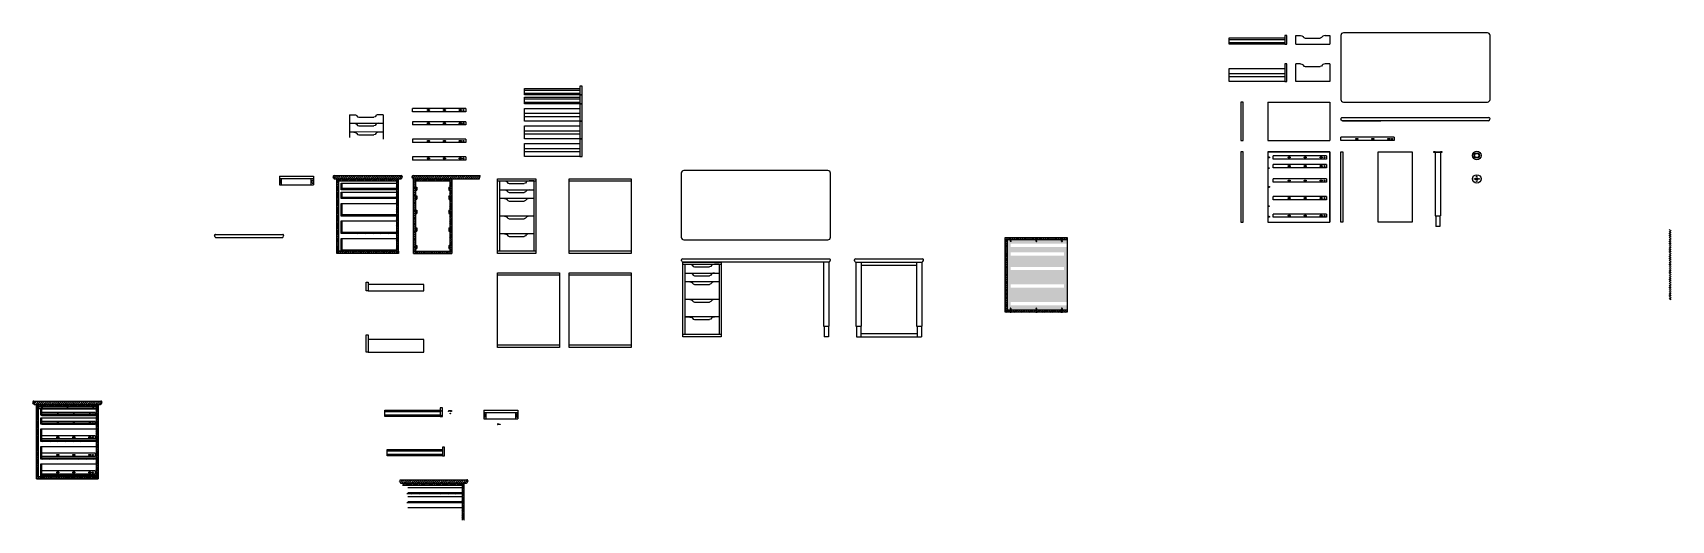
# Model space of a CAD drawing. Header units: millimetres. Extents: x 1393 to 2931, y 1684 to 2142.
import ezdxf

# ---------------------------------------------------------------- set-up
doc = ezdxf.new("R2010")
doc.units = ezdxf.units.MM
doc.linetypes.add('DASHED', pattern=[0.75, 0.5, -0.25])
for name, color, linetype in [('Disegno', 7, 'Continuous'), ('G-ANNO-TEXT', 3, 'Continuous'), ('Layer1', 8, 'Continuous'), ('viti', 3, 'Continuous')]:
    doc.layers.add(name, color=color, linetype=linetype)
pattern_1 = [(45, (627.1348, -55.1134), (-0.8980256, 0.8980256), [])]
pattern_2 = [(45, (-281.8138, -211.5778), (-0.8980256, 0.8980256), [])]
pattern_3 = [(45, (-281.8138, -211.5778), (-0.8980256, 0.8980256), [])]
pattern_4 = [(45, (281.8138, 211.5778), (-0.8980256, 0.8980256), [])]
pattern_5 = [(45, (61.506, -285.3952), (-0.8980256, 0.8980256), [])]

# ---------------------------------------------------------------- blocks, each defined once
blk = doc.blocks.new('Brugola esagonale - 10 mm da sopra')
at = {"color": 0, "linetype": 'Continuous'}
for p, q in [((-2, 4), (-5, 0)), ((-5, 0), (-2, -4)), ((2, 4), (-2, 4)), ((5, 0), (2, 4)), ((2, -4), (5, 0)), ((2, -4), (-2, -4))]:
    blk.add_line(p, q, dxfattribs=at)
for radius in [7.87, 6.48]:
    blk.add_circle((0, 0), radius, dxfattribs=at)

msp = doc.modelspace()

# ---------------------------------------------------------------- hatches: boundary and pattern name
at = {"layer": 'Disegno'}
h = msp.add_hatch(dxfattribs=at)
h.set_pattern_fill('ANSI31', color=3, scale=0.4)
h.paths.add_polyline_path([(1739.2, 2007.7), (1676.2, 2007.7, 0.557537), (1675.4, 2006.3), (1675.9, 2005.3, 0.284079), (1676.7, 2004.7), (1738.7, 2004.7, 0.284079), (1739.6, 2005.3), (1740.1, 2006.3, 0.557537)])
h = msp.add_hatch(dxfattribs=at)
h.set_pattern_fill('ANSI31', color=3, scale=0.4)
h.paths.add_polyline_path([(1683.7, 2000.5), (1682.7, 2000.5), (1682.7, 1994.5), (1683.7, 1994.5)])
h = msp.add_hatch(dxfattribs=at)
h.set_pattern_fill('ANSI31', color=3, scale=0.4)
h.paths.add_polyline_path([(1736.7, 2002.5), (1734.7, 2002.5), (1734.7, 1994.5), (1736.7, 1994.5)])
h = msp.add_hatch(dxfattribs=at)
h.set_pattern_fill('ANSI31', color=3, scale=0.4)
h.set_pattern_definition(pattern_4)
h.paths.add_polyline_path([(1813.2, 2007.7), (1750.2, 2007.7, 0.557537), (1749.3, 2006.3), (1749.8, 2005.3, 0.284079), (1750.7, 2004.7), (1812.7, 2004.7)])
h = msp.add_hatch(dxfattribs=at)
h.set_pattern_fill('ANSI31', color=3, scale=0.4)
h.set_pattern_definition(pattern_4)
h.paths.add_polyline_path([(1786.7, 2002.7), (1786.7, 2004.7), (1750.7, 2004.7), (1750.7, 2002.7)])
h = msp.add_hatch(dxfattribs=at)
h.set_pattern_fill('ANSI31', color=3, scale=0.4)
h.set_pattern_definition(pattern_4)
h.paths.add_polyline_path([(1752.7, 2002.7), (1750.7, 2002.7), (1750.7, 1936.7), (1752.7, 1936.7)])
h = msp.add_hatch(dxfattribs=at)
h.set_pattern_fill('ANSI31', color=3, scale=0.4)
h.set_pattern_definition(pattern_4)
h.paths.add_polyline_path([(1786.7, 2002.7), (1784.7, 2002.7), (1784.7, 1936.7), (1786.7, 1936.7)])
h = msp.add_hatch(dxfattribs=at)
h.set_pattern_fill('ANSI31', color=3, scale=0.4)
h.set_pattern_definition(pattern_4)
h.paths.add_polyline_path([(1786.7, 2002.7), (1784.7, 2002.7), (1784.7, 1936.7), (1786.7, 1936.7)])
h = msp.add_hatch(dxfattribs=at)
h.set_pattern_fill('ANSI31', color=3, scale=0.4)
h.paths.add_polyline_path([(1683.7, 1992.1), (1682.7, 1992.1), (1682.7, 1986.2), (1683.7, 1986.2)])
h = msp.add_hatch(dxfattribs=at)
h.set_pattern_fill('ANSI31', color=3, scale=0.4)
h.paths.add_polyline_path([(1734.7, 1995.5), (1683.7, 1995.5), (1683.7, 1994.5), (1734.7, 1994.5)])
h = msp.add_hatch(dxfattribs=at)
h.set_pattern_fill('ANSI31', color=3, scale=0.4)
h.paths.add_polyline_path([(1734.7, 1987.1), (1683.7, 1987.1), (1683.7, 1986.2), (1734.7, 1986.2)])
h = msp.add_hatch(dxfattribs=at)
h.set_pattern_fill('ANSI31', color=3, scale=0.4)
h.paths.add_polyline_path([(1736.7, 1994.3), (1734.7, 1994.3), (1734.7, 1986.2), (1736.7, 1986.2)])
h = msp.add_hatch(dxfattribs=at)
h.set_pattern_fill('ANSI31', color=3, scale=0.4)
h.paths.add_polyline_path([(1736.7, 1986), (1734.7, 1986), (1734.7, 1969.8), (1736.7, 1969.8)])
h = msp.add_hatch(dxfattribs=at)
h.set_pattern_fill('ANSI31', color=3, scale=0.4)
h.set_pattern_definition(pattern_4)
h.paths.add_polyline_path([(1753.7, 1997), (1752.7, 1997), (1752.7, 1994), (1753.7, 1994)])
h = msp.add_hatch(dxfattribs=at)
h.set_pattern_fill('ANSI31', color=3, scale=0.4)
h.set_pattern_definition(pattern_4)
h.paths.add_polyline_path([(1753.7, 1988.7), (1752.7, 1988.7), (1752.7, 1985.7), (1753.7, 1985.7)])
h = msp.add_hatch(dxfattribs=at)
h.set_pattern_fill('ANSI31', color=3, scale=0.4)
h.set_pattern_definition(pattern_4)
h.paths.add_polyline_path([(1784.7, 1997), (1783.7, 1997), (1783.7, 1994), (1784.7, 1994)])
h = msp.add_hatch(dxfattribs=at)
h.set_pattern_fill('ANSI31', color=3, scale=0.4)
h.set_pattern_definition(pattern_4)
h.paths.add_polyline_path([(1784.7, 1988.7), (1783.7, 1988.7), (1783.7, 1985.7), (1784.7, 1985.7)])
h = msp.add_hatch(dxfattribs=at)
h.set_pattern_fill('ANSI31', color=3, scale=0.4)
h.paths.add_polyline_path([(1683.7, 1981.7), (1682.7, 1981.7), (1682.7, 1969.8), (1683.7, 1969.8)])
h = msp.add_hatch(dxfattribs=at)
h.set_pattern_fill('ANSI31', color=3, scale=0.4)
h.paths.add_polyline_path([(1734.7, 1970.8), (1683.7, 1970.8), (1683.7, 1969.8), (1734.7, 1969.8)])
h = msp.add_hatch(dxfattribs=at)
h.set_pattern_fill('ANSI31', color=3, scale=0.4)
h.paths.add_polyline_path([(1736.7, 1969.6), (1734.7, 1969.6), (1734.7, 1953.3), (1736.7, 1953.3)])
h = msp.add_hatch(dxfattribs=at)
h.set_pattern_fill('ANSI31', color=3, scale=0.4)
h.set_pattern_definition(pattern_4)
h.paths.add_polyline_path([(1753.7, 1975.2), (1752.7, 1975.2), (1752.7, 1972.2), (1753.7, 1972.2)])
h = msp.add_hatch(dxfattribs=at)
h.set_pattern_fill('ANSI31', color=3, scale=0.4)
h.set_pattern_definition(pattern_4)
h.paths.add_polyline_path([(1784.7, 1975.2), (1783.7, 1975.2), (1783.7, 1972.2), (1784.7, 1972.2)])
h = msp.add_hatch(dxfattribs=at)
h.set_pattern_fill('ANSI31', color=3, scale=0.4)
h.paths.add_polyline_path([(1683.7, 1965.2), (1682.7, 1965.2), (1682.7, 1953.3), (1683.7, 1953.3)])
h = msp.add_hatch(dxfattribs=at)
h.set_pattern_fill('ANSI31', color=3, scale=0.4)
h.paths.add_polyline_path([(1734.7, 1954.3), (1683.7, 1954.3), (1683.7, 1953.3), (1734.7, 1953.3)])
h = msp.add_hatch(dxfattribs=at)
h.set_pattern_fill('ANSI31', color=3, scale=0.4)
h.paths.add_polyline_path([(1736.7, 1953.1), (1734.7, 1953.1), (1734.7, 1936.9), (1736.7, 1936.9)])
h = msp.add_hatch(dxfattribs=at)
h.set_pattern_fill('ANSI31', color=3, scale=0.4)
h.set_pattern_definition(pattern_4)
h.paths.add_polyline_path([(1753.7, 1958.7), (1752.7, 1958.7), (1752.7, 1955.7), (1753.7, 1955.7)])
h = msp.add_hatch(dxfattribs=at)
h.set_pattern_fill('ANSI31', color=3, scale=0.4)
h.set_pattern_definition(pattern_4)
h.paths.add_polyline_path([(1784.7, 1958.7), (1783.7, 1958.7), (1783.7, 1955.7), (1784.7, 1955.7)])
h = msp.add_hatch(dxfattribs=at)
h.set_pattern_fill('ANSI31', color=3, scale=0.4)
h.paths.add_polyline_path([(1683.7, 1948.7), (1682.7, 1948.7), (1682.7, 1936.9), (1683.7, 1936.9)])
h = msp.add_hatch(dxfattribs=at)
h.set_pattern_fill('ANSI31', color=3, scale=0.4)
h.paths.add_polyline_path([(1734.7, 1937.9), (1683.7, 1937.9), (1683.7, 1936.9), (1734.7, 1936.9)])
h = msp.add_hatch(dxfattribs=at)
h.set_pattern_fill('ANSI31', color=3, scale=0.4)
h.set_pattern_definition(pattern_4)
h.paths.add_polyline_path([(1753.7, 1942.2), (1752.7, 1942.2), (1752.7, 1939.2), (1753.7, 1939.2)])
h = msp.add_hatch(dxfattribs=at)
h.set_pattern_fill('ANSI31', color=3, scale=0.4)
h.set_pattern_definition(pattern_4)
h.paths.add_polyline_path([(1784.7, 1942.2), (1783.7, 1942.2), (1783.7, 1939.2), (1784.7, 1939.2)])
h = msp.add_hatch(color=2, dxfattribs=at)
h.dxf.hatch_style = 1
h.paths.add_polyline_path([(2363.9, 1947.6), (2307.9, 1947.6), (2307.9, 1881.6), (2363.9, 1881.6), (2363.9, 1886.1), (2360.9, 1886.1), (2310.9, 1886.1), (2310.9, 1889.1), (2360.9, 1889.1), (2363.9, 1889.1), (2363.9, 1940.8), (2360.9, 1940.8), (2310.9, 1940.8), (2310.9, 1943.8), (2360.9, 1943.8), (2363.9, 1943.8)])
h.paths.add_polyline_path([(2360.9, 1935.6), (2360.9, 1932.6), (2310.9, 1932.6), (2310.9, 1935.6)], flags=16)
h.paths.add_polyline_path([(2325.4, 1934.6), (2326.4, 1934.6, -0.414214), (2326.9, 1934.1, -0.414214), (2326.4, 1933.6), (2325.4, 1933.6, -0.414214), (2324.9, 1934.1, -0.414214)], flags=0)
h.paths.add_polyline_path([(2360.9, 1922.1), (2360.9, 1919.1), (2310.9, 1919.1), (2310.9, 1922.1)], flags=16)
h.paths.add_polyline_path([(2325.4, 1921.1), (2326.4, 1921.1, -0.414214), (2326.9, 1920.6, -0.414214), (2326.4, 1920.1), (2325.4, 1920.1, -0.414214), (2324.9, 1920.6, -0.414214)], flags=0)
h.paths.add_polyline_path([(2340.4, 1934.6), (2341.4, 1934.6, -0.414214), (2341.9, 1934.1, -0.414214), (2341.4, 1933.6), (2340.4, 1933.6, -0.414214), (2339.9, 1934.1, -0.414214)], flags=0)
h.paths.add_polyline_path([(2340.4, 1921.1), (2341.4, 1921.1, -0.414214), (2341.9, 1920.6, -0.414214), (2341.4, 1920.1), (2340.4, 1920.1, -0.414214), (2339.9, 1920.6, -0.414214)], flags=0)
h.paths.add_polyline_path([(2360.9, 1905.6), (2360.9, 1902.6), (2310.9, 1902.6), (2310.9, 1905.6)], flags=16)
h.paths.add_polyline_path([(2325.4, 1904.6), (2326.4, 1904.6, -0.414214), (2326.9, 1904.1, -0.414214), (2326.4, 1903.6), (2325.4, 1903.6, -0.414214), (2324.9, 1904.1, -0.414214)], flags=0)
h.paths.add_polyline_path([(2355.4, 1934.6), (2356.4, 1934.6, -0.414214), (2356.9, 1934.1, -0.414214), (2356.4, 1933.6), (2355.4, 1933.6, -0.414214), (2354.9, 1934.1, -0.414214)], flags=0)
h.paths.add_polyline_path([(2359.4, 1934.1, -1), (2358.4, 1934.1, -1)], flags=0)
h.paths.add_polyline_path([(2340.4, 1904.6), (2341.4, 1904.6, -0.414214), (2341.9, 1904.1, -0.414214), (2341.4, 1903.6), (2340.4, 1903.6, -0.414214), (2339.9, 1904.1, -0.414214)], flags=0)
h.paths.add_polyline_path([(2355.4, 1921.1), (2356.4, 1921.1, -0.414214), (2356.9, 1920.6, -0.414214), (2356.4, 1920.1), (2355.4, 1920.1, -0.414214), (2354.9, 1920.6, -0.414214)], flags=0)
h.paths.add_polyline_path([(2359.4, 1920.6, -1), (2358.4, 1920.6, -1)], flags=0)
h.paths.add_polyline_path([(2355.4, 1904.6), (2356.4, 1904.6, -0.414214), (2356.9, 1904.1, -0.414214), (2356.4, 1903.6), (2355.4, 1903.6, -0.414214), (2354.9, 1904.1, -0.414214)], flags=0)
h.paths.add_polyline_path([(2359.4, 1904.1, -1), (2358.4, 1904.1, -1)], flags=0)
h.paths.add_polyline_path([(2326.9, 1934.1, 0.414214), (2326.4, 1934.6), (2325.4, 1934.6, 0.414214), (2324.9, 1934.1, 0.414214), (2325.4, 1933.6), (2326.4, 1933.6, 0.414214)], flags=0)
h.paths.add_polyline_path([(2341.4, 1934.6), (2340.4, 1934.6, 0.414214), (2339.9, 1934.1, 0.414214), (2340.4, 1933.6), (2341.4, 1933.6, 0.414214), (2341.9, 1934.1, 0.414214)], flags=0)
h = msp.add_hatch(dxfattribs=at)
h.set_pattern_fill('ANSI31', color=3, scale=0.4)
h.set_pattern_definition(pattern_4)
h.paths.add_polyline_path([(1750.7, 1936.7), (1750.7, 1934.7), (1786.7, 1934.7), (1786.7, 1936.7)])
h = msp.add_hatch(dxfattribs=at)
h.set_pattern_fill('ANSI31', color=3, scale=0.4)
h.paths.add_polyline_path([(1458.3, 1794.7, 0.557537), (1457.4, 1796.1), (1394.4, 1796.1, 0.557537), (1393.5, 1794.7), (1394, 1793.7, 0.284079), (1394.9, 1793.1), (1456.9, 1793.1, 0.284079), (1457.8, 1793.7)])
h = msp.add_hatch(dxfattribs=at)
h.set_pattern_fill('ANSI31', color=3, scale=0.4)
h.set_pattern_definition(pattern_3)
h.paths.add_polyline_path([(1400.9, 1782.9), (1401.9, 1782.9), (1401.9, 1788.9), (1400.9, 1788.9)])
h = msp.add_hatch(dxfattribs=at)
h.set_pattern_fill('ANSI31', color=3, scale=0.4)
h.set_pattern_definition(pattern_3)
h.paths.add_polyline_path([(1452.9, 1783.9), (1401.9, 1783.9), (1401.9, 1782.9), (1452.9, 1782.9)])
h = msp.add_hatch(color=2, dxfattribs=at)
h.dxf.hatch_style = 1
h.paths.add_polyline_path([(1416.4, 1784.4, 0.414214), (1415.9, 1783.9, 0.414214), (1416.4, 1783.4), (1417.4, 1783.4, 0.414214), (1417.9, 1783.9, 0.414214), (1417.4, 1784.4)])
h = msp.add_hatch(color=2, dxfattribs=at)
h.dxf.hatch_style = 1
h.paths.add_polyline_path([(1430.9, 1783.9, 0.414214), (1431.4, 1783.4), (1432.4, 1783.4, 0.414214), (1432.9, 1783.9, 0.414214), (1432.4, 1784.4), (1431.4, 1784.4, 0.414214)])
h = msp.add_hatch(color=2, dxfattribs=at)
h.dxf.hatch_style = 1
h.paths.add_polyline_path([(1445.9, 1783.9, 0.414214), (1446.4, 1783.4), (1447.4, 1783.4, 0.414214), (1447.9, 1783.9, 0.414214), (1447.4, 1784.4), (1446.4, 1784.4, 0.414214)])
h = msp.add_hatch(color=2, dxfattribs=at)
h.dxf.hatch_style = 1
h.paths.add_polyline_path([(1450.4, 1783.9, 1), (1449.4, 1783.9, 1)])
h = msp.add_hatch(dxfattribs=at)
h.set_pattern_fill('ANSI31', color=3, scale=0.4)
h.set_pattern_definition(pattern_3)
h.paths.add_polyline_path([(1452.9, 1782.9), (1454.9, 1782.9), (1454.9, 1790.9), (1452.9, 1790.9)])
h = msp.add_hatch(dxfattribs=at)
h.set_pattern_fill('ANSI31', color=3, scale=0.4)
h.set_pattern_definition(pattern_3)
h.paths.add_polyline_path([(1401.9, 1780.6), (1400.9, 1780.6), (1400.9, 1774.6), (1401.9, 1774.6)])
h = msp.add_hatch(dxfattribs=at)
h.set_pattern_fill('ANSI31', color=3, scale=0.4)
h.set_pattern_definition(pattern_3)
h.paths.add_polyline_path([(1400.9, 1758.2), (1401.9, 1758.2), (1401.9, 1770.2), (1400.9, 1770.2)])
h = msp.add_hatch(dxfattribs=at)
h.set_pattern_fill('ANSI31', color=3, scale=0.4)
h.set_pattern_definition(pattern_3)
h.paths.add_polyline_path([(1401.9, 1775.6), (1401.9, 1774.6), (1452.9, 1774.6), (1452.9, 1775.6)])
h = msp.add_hatch(color=2, dxfattribs=at)
h.dxf.hatch_style = 1
h.paths.add_polyline_path([(1417.9, 1775.6, 0.414214), (1417.4, 1776.1), (1416.4, 1776.1, 0.414214), (1415.9, 1775.6, 0.414214), (1416.4, 1775.1), (1417.4, 1775.1, 0.414214)])
h = msp.add_hatch(color=2, dxfattribs=at)
h.dxf.hatch_style = 1
h.paths.add_polyline_path([(1432.4, 1775.1, 0.414214), (1432.9, 1775.6, 0.414214), (1432.4, 1776.1), (1431.4, 1776.1, 0.414214), (1430.9, 1775.6, 0.414214), (1431.4, 1775.1)])
h = msp.add_hatch(color=2, dxfattribs=at)
h.dxf.hatch_style = 1
h.paths.add_polyline_path([(1446.4, 1775.1), (1447.4, 1775.1, 0.414214), (1447.9, 1775.6, 0.414214), (1447.4, 1776.1), (1446.4, 1776.1, 0.414214), (1445.9, 1775.6, 0.414214)])
h = msp.add_hatch(color=2, dxfattribs=at)
h.dxf.hatch_style = 1
h.paths.add_polyline_path([(1450.4, 1775.6, 1), (1449.4, 1775.6, 1)])
h = msp.add_hatch(dxfattribs=at)
h.set_pattern_fill('ANSI31', color=3, scale=0.4)
h.set_pattern_definition(pattern_3)
h.paths.add_polyline_path([(1452.9, 1774.6), (1454.9, 1774.6), (1454.9, 1782.7), (1452.9, 1782.7)])
h = msp.add_hatch(dxfattribs=at)
h.set_pattern_fill('ANSI31', color=3, scale=0.4)
h.set_pattern_definition(pattern_3)
h.paths.add_polyline_path([(1454.9, 1774.4), (1452.9, 1774.4), (1452.9, 1758.2), (1454.9, 1758.2)])
h = msp.add_hatch(dxfattribs=at)
h.set_pattern_fill('ANSI31', color=3, scale=0.4)
h.set_pattern_definition(pattern_3)
h.paths.add_polyline_path([(1400.9, 1741.7), (1401.9, 1741.7), (1401.9, 1753.7), (1400.9, 1753.7)])
h = msp.add_hatch(dxfattribs=at)
h.set_pattern_fill('ANSI31', color=3, scale=0.4)
h.set_pattern_definition(pattern_3)
h.paths.add_polyline_path([(1401.9, 1759.2), (1401.9, 1758.2), (1452.9, 1758.2), (1452.9, 1759.2)])
h = msp.add_hatch(color=2, dxfattribs=at)
h.dxf.hatch_style = 1
h.paths.add_polyline_path([(1416.4, 1762.7, 0.414214), (1415.9, 1762.2, 0.414214), (1416.4, 1761.7), (1417.4, 1761.7, 0.414214), (1417.9, 1762.2, 0.414214), (1417.4, 1762.7)])
h = msp.add_hatch(color=2, dxfattribs=at)
h.dxf.hatch_style = 1
h.paths.add_polyline_path([(1432.4, 1762.7), (1431.4, 1762.7, 0.414214), (1430.9, 1762.2, 0.414214), (1431.4, 1761.7), (1432.4, 1761.7, 0.414214), (1432.9, 1762.2, 0.414214)])
h = msp.add_hatch(color=2, dxfattribs=at)
h.dxf.hatch_style = 1
h.paths.add_polyline_path([(1446.4, 1762.7, 0.414214), (1445.9, 1762.2, 0.414214), (1446.4, 1761.7), (1447.4, 1761.7, 0.414214), (1447.9, 1762.2, 0.414214), (1447.4, 1762.7)])
h = msp.add_hatch(color=2, dxfattribs=at)
h.dxf.hatch_style = 1
h.paths.add_polyline_path([(1450.4, 1762.2, 1), (1449.4, 1762.2, 1)])
h = msp.add_hatch(dxfattribs=at)
h.set_pattern_fill('ANSI31', color=3, scale=0.4)
h.set_pattern_definition(pattern_3)
h.paths.add_polyline_path([(1454.9, 1758), (1452.9, 1758), (1452.9, 1741.7), (1454.9, 1741.7)])
h = msp.add_hatch(dxfattribs=at)
h.set_pattern_fill('ANSI31', color=3, scale=0.4)
h.set_pattern_definition(pattern_3)
h.paths.add_polyline_path([(1401.9, 1737.2), (1400.9, 1737.2), (1400.9, 1725.3), (1401.9, 1725.3)])
h = msp.add_hatch(dxfattribs=at)
h.set_pattern_fill('ANSI31', color=3, scale=0.4)
h.set_pattern_definition(pattern_3)
h.paths.add_polyline_path([(1401.9, 1742.7), (1401.9, 1741.7), (1452.9, 1741.7), (1452.9, 1742.7)])
h = msp.add_hatch(color=2, dxfattribs=at)
h.dxf.hatch_style = 1
h.paths.add_polyline_path([(1417.4, 1746.2), (1416.4, 1746.2, 0.414214), (1415.9, 1745.7, 0.414214), (1416.4, 1745.2), (1417.4, 1745.2, 0.414214), (1417.9, 1745.7, 0.414214)])
h = msp.add_hatch(color=2, dxfattribs=at)
h.dxf.hatch_style = 1
h.paths.add_polyline_path([(1431.4, 1746.2, 0.414214), (1430.9, 1745.7, 0.414214), (1431.4, 1745.2), (1432.4, 1745.2, 0.414214), (1432.9, 1745.7, 0.414214), (1432.4, 1746.2)])
h = msp.add_hatch(color=2, dxfattribs=at)
h.dxf.hatch_style = 1
h.paths.add_polyline_path([(1446.4, 1746.2, 0.414214), (1445.9, 1745.7, 0.414214), (1446.4, 1745.2), (1447.4, 1745.2, 0.414214), (1447.9, 1745.7, 0.414214), (1447.4, 1746.2)])
h = msp.add_hatch(color=2, dxfattribs=at)
h.dxf.hatch_style = 1
h.paths.add_polyline_path([(1450.4, 1745.7, 1), (1449.4, 1745.7, 1)])
h = msp.add_hatch(dxfattribs=at)
h.set_pattern_fill('ANSI31', color=3, scale=0.4)
h.set_pattern_definition(pattern_3)
h.paths.add_polyline_path([(1454.9, 1741.5), (1452.9, 1741.5), (1452.9, 1725.3), (1454.9, 1725.3)])
h = msp.add_hatch(dxfattribs=at)
h.set_pattern_fill('ANSI31', color=3, scale=0.4)
h.set_pattern_definition(pattern_3)
h.paths.add_polyline_path([(1401.9, 1726.3), (1401.9, 1725.3), (1452.9, 1725.3), (1452.9, 1726.3)])
h = msp.add_hatch(color=2, dxfattribs=at)
h.dxf.hatch_style = 1
h.paths.add_polyline_path([(1416.4, 1729.7, 0.414214), (1415.9, 1729.2, 0.414214), (1416.4, 1728.7), (1417.4, 1728.7, 0.414214), (1417.9, 1729.2, 0.414214), (1417.4, 1729.7)])
h = msp.add_hatch(color=2, dxfattribs=at)
h.dxf.hatch_style = 1
h.paths.add_polyline_path([(1431.4, 1729.7, 0.414214), (1430.9, 1729.2, 0.414214), (1431.4, 1728.7), (1432.4, 1728.7, 0.414214), (1432.9, 1729.2, 0.414214), (1432.4, 1729.7)])
h = msp.add_hatch(color=2, dxfattribs=at)
h.dxf.hatch_style = 1
h.paths.add_polyline_path([(1447.9, 1729.2, 0.414214), (1447.4, 1729.7), (1446.4, 1729.7, 0.414214), (1445.9, 1729.2, 0.414214), (1446.4, 1728.7), (1447.4, 1728.7, 0.414214)])
h = msp.add_hatch(color=2, dxfattribs=at)
h.dxf.hatch_style = 1
h.paths.add_polyline_path([(1450.4, 1729.2, 1), (1449.4, 1729.2, 1)])
h = msp.add_hatch(dxfattribs=at)
h.set_pattern_fill('ANSI31', color=3, scale=0.4)
h.set_pattern_definition(pattern_5)
h.paths.add_polyline_path([(1800.8, 1722.3), (1737.8, 1722.3, 0.557537), (1736.9, 1720.9), (1737.4, 1719.9, 0.284079), (1738.3, 1719.3), (1800.3, 1719.3, 0.284079), (1801.1, 1719.9), (1801.6, 1720.9, 0.557537)])
h = msp.add_hatch(dxfattribs=at)
h.set_pattern_fill('ANSI31', color=3, scale=0.4)
h.set_pattern_definition(pattern_5)
h.paths.add_polyline_path([(1796.3, 1710.1), (1745.3, 1710.1), (1745.3, 1709.1), (1796.3, 1709.1)])
h = msp.add_hatch(dxfattribs=at)
h.set_pattern_fill('ANSI31', color=3, scale=0.4)
h.set_pattern_definition(pattern_5)
h.paths.add_polyline_path([(1798.3, 1717.1), (1796.3, 1717.1), (1796.3, 1709.1), (1798.3, 1709.1)])
h = msp.add_hatch(dxfattribs=at)
h.set_pattern_fill('ANSI31', color=3, scale=0.4)
h.set_pattern_definition(pattern_5)
h.paths.add_polyline_path([(1798.3, 1708.9), (1796.3, 1708.9), (1796.3, 1700.8), (1798.3, 1700.8)])
h = msp.add_hatch(dxfattribs=at)
h.set_pattern_fill('ANSI31', color=3, scale=0.4)
h.set_pattern_definition(pattern_5)
h.paths.add_polyline_path([(1796.3, 1701.7), (1745.3, 1701.7), (1745.3, 1700.8), (1796.3, 1700.8)])
h = msp.add_hatch(dxfattribs=at)
h.set_pattern_fill('ANSI31', color=3, scale=0.4)
h.set_pattern_definition(pattern_5)
h.paths.add_polyline_path([(1798.3, 1700.6), (1796.3, 1700.6), (1796.3, 1684.4), (1798.3, 1684.4)])
at = {"layer": 'G-ANNO-TEXT'}
h = msp.add_hatch(dxfattribs=at)
h.set_pattern_fill('ANSI31', color=3, scale=0.4)
h.paths.add_polyline_path([(1736.7, 2002.7), (1736.7, 2004.7), (1678.7, 2004.7), (1678.7, 2002.7)])
h = msp.add_hatch(dxfattribs=at)
h.set_pattern_fill('ANSI31', color=3, scale=0.4)
h.paths.add_polyline_path([(1678.7, 1936.7), (1680.7, 1936.7), (1680.7, 2002.7), (1678.7, 2002.7)])
h = msp.add_hatch(dxfattribs=at)
h.set_pattern_fill('ANSI31', color=3, scale=0.4)
h.set_pattern_definition([(45, (1249.9261, -45.6375), (-0.8980256, 0.8980256), [])])
h.paths.add_polyline_path([(2928.7, 1891.1), (2930.7, 1891.1), (2930.7, 1957.1), (2928.7, 1957.1)])
h = msp.add_hatch(dxfattribs=at)
h.set_pattern_fill('ANSI31', color=3, scale=0.4)
h.set_pattern_definition(pattern_1)
h.paths.add_polyline_path([(2363.9, 1947.6), (2363.9, 1949.6), (2305.9, 1949.6), (2305.9, 1947.6)])
h = msp.add_hatch(dxfattribs=at)
h.set_pattern_fill('ANSI31', color=3, scale=0.4)
h.set_pattern_definition(pattern_1)
h.paths.add_polyline_path([(2305.9, 1881.6), (2307.9, 1881.6), (2307.9, 1947.6), (2305.9, 1947.6)])
h = msp.add_hatch(dxfattribs=at)
h.set_pattern_fill('ANSI31', color=3, scale=0.4)
h.paths.add_polyline_path([(1678.7, 1936.7), (1678.7, 1934.7), (1736.7, 1934.7), (1736.7, 1936.7)])
h = msp.add_hatch(dxfattribs=at)
h.set_pattern_fill('ANSI31', color=3, scale=0.4)
h.set_pattern_definition(pattern_1)
h.paths.add_polyline_path([(2305.9, 1881.6), (2305.9, 1879.6), (2363.9, 1879.6), (2363.9, 1881.6)])
h = msp.add_hatch(dxfattribs=at)
h.set_pattern_fill('ANSI31', color=3, scale=0.4)
h.set_pattern_definition(pattern_2)
h.paths.add_polyline_path([(1454.9, 1791.1), (1454.9, 1793.1), (1396.9, 1793.1), (1396.9, 1791.1)])
h = msp.add_hatch(dxfattribs=at)
h.set_pattern_fill('ANSI31', color=3, scale=0.4)
h.set_pattern_definition(pattern_3)
h.paths.add_polyline_path([(1454.9, 1791.1), (1454.9, 1793.1), (1396.9, 1793.1), (1396.9, 1791.1)])
h = msp.add_hatch(dxfattribs=at)
h.set_pattern_fill('ANSI31', color=3, scale=0.4)
h.set_pattern_definition(pattern_2)
h.paths.add_polyline_path([(1396.9, 1725.1), (1398.9, 1725.1), (1398.9, 1791.1), (1396.9, 1791.1)])
h = msp.add_hatch(dxfattribs=at)
h.set_pattern_fill('ANSI31', color=3, scale=0.4)
h.set_pattern_definition(pattern_3)
h.paths.add_polyline_path([(1396.9, 1725.1), (1398.9, 1725.1), (1398.9, 1791.1), (1396.9, 1791.1)])
h = msp.add_hatch(dxfattribs=at)
h.set_pattern_fill('ANSI31', color=3, scale=0.4)
h.set_pattern_definition(pattern_2)
h.paths.add_polyline_path([(1396.9, 1725.1), (1396.9, 1723.1), (1454.9, 1723.1), (1454.9, 1725.1)])
h = msp.add_hatch(dxfattribs=at)
h.set_pattern_fill('ANSI31', color=3, scale=0.4)
h.set_pattern_definition(pattern_3)
h.paths.add_polyline_path([(1396.9, 1725.1), (1396.9, 1723.1), (1454.9, 1723.1), (1454.9, 1725.1)])
h = msp.add_hatch(dxfattribs=at)
h.set_pattern_fill('ANSI31', color=3, scale=0.4)
h.set_pattern_definition(pattern_5)
h.paths.add_polyline_path([(1798.3, 1717.3), (1798.3, 1719.3), (1740.3, 1719.3), (1740.3, 1717.3)])

# ---------------------------------------------------------------- linework, layer by layer
for p, q in [((2516, 2131), (2516, 2137)), ((2516, 2137), (2568, 2137)), ((2570, 2139.2), (2568, 2139.2)), ((2568, 2139.2), (2568, 2131)), ((2570, 2131), (2570, 2139.2)), ((2578.4, 2139.2), (2582.8, 2139.2)), ((2578.4, 2131), (2578.4, 2139.2)), ((2587.3, 2136.8), (2601.4, 2136.8)), ((2605.9, 2139.2), (2610.3, 2139.2)), ((2610.3, 2139.2), (2610.3, 2131)), ((2620.7, 2139.2), (2620.7, 2079.2)), ((2758.2, 2141.7), (2623.2, 2141.7)), ((2760.7, 2079.2), (2760.7, 2139.2)), ((2516, 2135.5), (2568, 2135.5)), ((2516, 2132.5), (2568, 2132.5)), ((2568, 2131), (2516, 2131)), ((2568, 2131), (2570, 2131)), ((2578.4, 2131), (2610.3, 2131)), ((2516, 2096.1), (2516, 2108.1)), ((2516, 2108.1), (2568, 2108.1)), ((2570, 2112.5), (2568, 2112.5)), ((2568, 2112.5), (2568, 2096.1)), ((2570, 2096.1), (2570, 2112.5)), ((2578.4, 2096.1), (2578.4, 2112.5)), ((2582.8, 2112.5), (2578.4, 2112.5)), ((2587.3, 2110.1), (2601.4, 2110.1)), ((2587.3, 2110.1), (2601.4, 2110.1)), ((2610.3, 2112.5), (2605.9, 2112.5)), ((2610.3, 2112.5), (2610.3, 2096.1)), ((1908.8, 2091.7), (1906.8, 2091.7)), ((1906.8, 2091.7), (1906.8, 2083.5)), ((1908.8, 2083.5), (1908.8, 2091.7)), ((2516, 2103.6), (2568, 2103.6)), ((2516, 2100.6), (2568, 2100.6)), ((2568, 2096.1), (2516, 2096.1)), ((2568, 2096.1), (2570, 2096.1)), ((2610.3, 2096.1), (2578.4, 2096.1)), ((1854.8, 2083.5), (1854.8, 2089.5)), ((1854.8, 2089.5), (1906.8, 2089.5)), ((1854.8, 2088), (1906.8, 2088)), ((1854.8, 2085), (1906.8, 2085)), ((1906.8, 2083.5), (1854.8, 2083.5)), ((1854.8, 2075.2), (1854.8, 2081.2)), ((1854.8, 2081.2), (1906.8, 2081.2)), ((1854.8, 2079.7), (1906.8, 2079.7)), ((1854.8, 2076.7), (1906.8, 2076.7)), ((1906.8, 2083.5), (1908.8, 2083.5)), ((1908.8, 2083.4), (1906.8, 2083.4)), ((1906.8, 2083.4), (1906.8, 2075.2)), ((1908.8, 2075.2), (1908.8, 2083.4)), ((2552.3, 2076.7), (2552.3, 2040.7)), ((2623.2, 2076.7), (2758.2, 2076.7)), ((1690.5, 2064.9), (1694.8, 2064.9)), ((1699.2, 2062.5), (1713.4, 2062.5)), ((1722.1, 2064.9), (1717.9, 2064.9)), ((1799.6, 2070.7), (1749.6, 2070.7)), ((1749.6, 2067.7), (1749.6, 2070.7)), ((1799.6, 2067.7), (1749.6, 2067.7)), ((1799.6, 2070.7), (1799.6, 2067.7)), ((1906.8, 2075.2), (1854.8, 2075.2)), ((1854.8, 2058.8), (1854.8, 2070.8)), ((1854.8, 2070.8), (1906.8, 2070.8)), ((1854.8, 2066.3), (1906.8, 2066.3)), ((1854.8, 2063.3), (1906.8, 2063.3)), ((1906.8, 2075.2), (1908.8, 2075.2)), ((1908.8, 2075.2), (1906.8, 2075.2)), ((1906.8, 2075.2), (1906.8, 2058.8)), ((1908.8, 2058.8), (1908.8, 2075.2)), ((2621.3, 2059.8), (2620.8, 2060.8)), ((2621.7, 2062.2), (2759.7, 2062.2)), ((2760.1, 2059.8), (2760.6, 2060.8)), ((1690.5, 2057), (1722.1, 2057)), ((1690.5, 2056.8), (1694.7, 2056.8)), ((1722.1, 2048.7), (1690.5, 2048.6)), ((1694.7, 2048.4), (1690.5, 2048.4)), ((1699.2, 2054.3), (1713.4, 2054.3)), ((1699.2, 2054.3), (1713.4, 2054.3)), ((1699.2, 2046), (1713.4, 2046)), ((1699.2, 2046), (1713.4, 2046)), ((1717.9, 2056.8), (1722.1, 2056.8)), ((1722.1, 2048.4), (1717.9, 2048.4)), ((1799.6, 2058.3), (1749.6, 2058.3)), ((1749.6, 2058.3), (1749.6, 2055.3)), ((1799.6, 2055.3), (1749.6, 2055.3)), ((1799.6, 2058.3), (1799.6, 2055.3)), ((1906.8, 2058.8), (1854.8, 2058.8)), ((1854.8, 2042.3), (1854.8, 2054.3)), ((1854.8, 2054.3), (1906.8, 2054.3)), ((1854.8, 2049.8), (1906.8, 2049.8)), ((1854.8, 2046.8), (1906.8, 2046.8)), ((1906.8, 2058.8), (1908.8, 2058.8)), ((1908.8, 2058.7), (1906.8, 2058.7)), ((1906.8, 2058.7), (1906.8, 2042.3)), ((1908.8, 2042.3), (1908.8, 2058.7)), ((2759.2, 2059.2), (2622.2, 2059.2)), ((2622.2, 2059.2), (2658.2, 2059.2)), ((1799.6, 2041.8), (1749.6, 2041.8)), ((1749.6, 2041.8), (1749.6, 2038.8)), ((1799.6, 2038.8), (1749.6, 2038.8)), ((1799.6, 2041.8), (1799.6, 2038.8)), ((1906.8, 2042.3), (1854.8, 2042.3)), ((1854.8, 2025.8), (1854.8, 2037.8)), ((1854.8, 2037.8), (1906.8, 2037.8)), ((1854.8, 2033.3), (1906.8, 2033.3)), ((1854.8, 2030.3), (1906.8, 2030.3)), ((1906.8, 2042.3), (1908.8, 2042.3)), ((1908.8, 2042.2), (1906.8, 2042.2)), ((1906.8, 2042.2), (1906.8, 2025.8)), ((1908.8, 2025.8), (1908.8, 2042.2)), ((2552.3, 2040.7), (2610.3, 2040.7)), ((2552.3, 2030.1), (2610.3, 2030.1)), ((2552.3, 2030.1), (2610.3, 2030.1)), ((2610.3, 2030.1), (2610.3, 1964.1)), ((2670.7, 2043.7), (2620.7, 2043.7)), ((2620.7, 2040.7), (2620.7, 2043.7)), ((2670.7, 2040.7), (2620.7, 2040.7)), ((2670.7, 2043.7), (2670.7, 2040.7)), ((2709.2, 2029.6), (2709.2, 1970.1)), ((2714.2, 2029.6), (2714.2, 1970.1)), ((1799.6, 2025.3), (1749.6, 2025.3)), ((1749.6, 2025.3), (1749.6, 2022.3)), ((1799.6, 2022.3), (1749.6, 2022.3)), ((1799.6, 2025.3), (1799.6, 2022.3)), ((1906.8, 2025.8), (1854.8, 2025.8)), ((1906.8, 2025.8), (1908.8, 2025.8)), ((2607.3, 2026.3), (2557.3, 2026.3)), ((2557.3, 2023.3), (2557.3, 2026.3)), ((2607.3, 2023.3), (2557.3, 2023.3)), ((2607.3, 2018.1), (2557.3, 2018.1)), ((2557.3, 2015.1), (2557.3, 2018.1)), ((2607.3, 2015.1), (2557.3, 2015.1)), ((2607.3, 2026.3), (2607.3, 2023.3)), ((2607.3, 2018.1), (2607.3, 2015.1)), ((1624.8, 2007.2), (1656.7, 2007.2)), ((1624.8, 2007.2), (1624.8, 2005)), ((1624.8, 2005), (1624.8, 2003.5)), ((1624.8, 2003.5), (1625.8, 2003.5)), ((1624.8, 2003.5), (1624.8, 2000.5)), ((1625.8, 2000.5), (1624.8, 2000.5)), ((1624.8, 2000.5), (1624.8, 1999)), ((1624.8, 1999), (1656.7, 1999)), ((1625.8, 2003.5), (1625.8, 2000.5)), ((1626.8, 1999), (1626.8, 2005)), ((1654.7, 1999), (1654.7, 2005)), ((1655.7, 2003.5), (1656.7, 2003.5)), ((1655.7, 2000.5), (1655.7, 2003.5)), ((1655.7, 2000.5), (1656.7, 2000.5)), ((1656.7, 2007.2), (1656.7, 2005)), ((1656.7, 2005), (1656.7, 2003.5)), ((1656.7, 2003.5), (1656.7, 2000.5)), ((1656.7, 2000.5), (1656.7, 1999)), ((1675.9, 2005.3), (1675.4, 2006.3)), ((1676.2, 2007.7), (1739.2, 2007.7)), ((1676.7, 2004.7), (1738.7, 2004.7)), ((1678.7, 2004.7), (1736.7, 2004.7)), ((1678.7, 1934.7), (1678.7, 2004.7)), ((1678.7, 2002.7), (1736.7, 2002.7)), ((1680.7, 1936.7), (1680.7, 2002.7)), ((1682.7, 1994.5), (1682.7, 2000.5)), ((1682.7, 2000.5), (1683.7, 2000.5)), ((1683.7, 1994.5), (1683.7, 2000.5)), ((1734.7, 2002.5), (1734.7, 1994.5)), ((1736.7, 1994.5), (1736.7, 2002.5)), ((1739.6, 2005.3), (1740.1, 2006.3)), ((1749.8, 2005.3), (1749.3, 2006.3)), ((1750.2, 2007.7), (1813.2, 2007.7)), ((1750.7, 2004.7), (1786.7, 2004.7)), ((1750.7, 1934.7), (1750.7, 2004.7)), ((1750.7, 2004.7), (1812.7, 2004.7)), ((1750.7, 2002.7), (1786.7, 2002.7)), ((1752.7, 1936.7), (1752.7, 2002.7)), ((1784.7, 2002.7), (1784.7, 1936.7)), ((1786.7, 2004.7), (1786.7, 1934.7)), ((1786.7, 2004.7), (1786.7, 1934.7)), ((1829.5, 2004.7), (1865.5, 2004.7)), ((1829.5, 1934.7), (1829.5, 2004.7)), ((1829.5, 2002.7), (1865.5, 2002.7)), ((1831.5, 2002.7), (1835.9, 2002.7)), ((1831.5, 1936.7), (1831.5, 2002.7)), ((1831.5, 1994.5), (1831.5, 2002.7)), ((1831.5, 2002.7), (1835.9, 2002.7)), ((1840.4, 2000.2), (1854.6, 2000.2)), ((1859.1, 2002.7), (1863.5, 2002.7)), ((1863.5, 2002.7), (1859.1, 2002.7)), ((1863.5, 2002.7), (1863.5, 1936.7)), ((1863.5, 2002.7), (1863.5, 1994.5)), ((1865.5, 2004.7), (1865.5, 1934.7)), ((1896.8, 2004.7), (1954.8, 2004.7)), ((1896.8, 1934.7), (1896.8, 2004.7)), ((1896.8, 2002.7), (1954.8, 2002.7)), ((1954.8, 2004.7), (1954.8, 1934.7)), ((2001.9, 2010), (2001.9, 1950)), ((2139.4, 2012.5), (2004.4, 2012.5)), ((2141.9, 1950), (2141.9, 2010)), ((2607.3, 2004.6), (2557.3, 2004.6)), ((2557.3, 2001.6), (2557.3, 2004.6)), ((2607.3, 2001.6), (2557.3, 2001.6)), ((2607.3, 2004.6), (2607.3, 2001.6)), ((1682.7, 1986.2), (1682.7, 1992.1)), ((1682.7, 1992.1), (1683.7, 1992.1)), ((1734.7, 1995.5), (1683.7, 1995.5)), ((1683.7, 1986.2), (1683.7, 1992.1)), ((1734.7, 1987.1), (1683.7, 1987.1)), ((1734.7, 1994.3), (1734.7, 1986.2)), ((1734.7, 1986), (1734.7, 1969.8)), ((1736.7, 1986.2), (1736.7, 1994.3)), ((1736.7, 1969.8), (1736.7, 1986)), ((1831.5, 1994.5), (1863.5, 1994.5)), ((1831.5, 1986.2), (1831.5, 1994.4)), ((1831.5, 1994.4), (1835.9, 1994.4)), ((1831.5, 1969.7), (1831.5, 1986.2)), ((1863.5, 1986.2), (1831.5, 1986.2)), ((1835.9, 1986.2), (1831.5, 1986.2)), ((1840.4, 1992), (1854.6, 1992)), ((1840.4, 1992), (1854.6, 1992)), ((1840.4, 1983.7), (1854.6, 1983.7)), ((1840.4, 1983.7), (1854.6, 1983.7)), ((1859.1, 1994.4), (1863.5, 1994.4)), ((1863.5, 1986.2), (1859.1, 1986.2)), ((1863.5, 1994.4), (1863.5, 1986.2)), ((1863.5, 1986.2), (1863.5, 1969.7)), ((2607.3, 1988.1), (2557.3, 1988.1)), ((2557.3, 1985.1), (2557.3, 1988.1)), ((2607.3, 1985.1), (2557.3, 1985.1)), ((2607.3, 1988.1), (2607.3, 1985.1)), ((1682.7, 1969.8), (1682.7, 1981.7)), ((1682.7, 1981.7), (1683.7, 1981.7)), ((1683.7, 1969.8), (1683.7, 1981.7)), ((1734.7, 1969.6), (1734.7, 1953.3)), ((1736.7, 1953.3), (1736.7, 1969.6)), ((1831.5, 1953.2), (1831.5, 1969.7)), ((1863.5, 1969.7), (1831.5, 1969.7)), ((1835.9, 1969.7), (1831.5, 1969.7)), ((1863.5, 1969.7), (1859.1, 1969.7)), ((1863.5, 1969.7), (1863.5, 1953.2)), ((2607.3, 1971.6), (2557.3, 1971.6)), ((2557.3, 1968.6), (2557.3, 1971.6)), ((2607.3, 1968.6), (2557.3, 1968.6)), ((2607.3, 1971.6), (2607.3, 1968.6)), ((2709.2, 1970.1), (2714.2, 1970.1)), ((2709.7, 1970.1), (2709.7, 1960.1)), ((2713.7, 1970.1), (2713.7, 1960.1)), ((1564.9, 1952.6), (1627.9, 1952.6)), ((1682.7, 1953.3), (1682.7, 1965.2)), ((1682.7, 1965.2), (1683.7, 1965.2)), ((1683.7, 1953.3), (1683.7, 1965.2)), ((1734.7, 1953.1), (1734.7, 1936.9)), ((1736.7, 1936.9), (1736.7, 1953.1)), ((1831.5, 1936.7), (1831.5, 1953.2)), ((1863.5, 1953.2), (1831.5, 1953.2)), ((1835.9, 1953.2), (1831.5, 1953.2)), ((1840.4, 1967.2), (1854.6, 1967.2)), ((1840.4, 1967.2), (1854.6, 1967.2)), ((1863.5, 1953.2), (1863.5, 1936.7)), ((1564.5, 1950.1), (1564, 1951.1)), ((1565.4, 1949.6), (1627.4, 1949.6)), ((1628.3, 1950.1), (1628.8, 1951.1)), ((1682.7, 1936.9), (1682.7, 1948.7)), ((1682.7, 1948.7), (1683.7, 1948.7)), ((1683.7, 1936.9), (1683.7, 1948.7)), ((1840.4, 1950.7), (1854.6, 1950.7)), ((1840.4, 1950.7), (1854.6, 1950.7)), ((2004.4, 1947.5), (2139.4, 1947.5)), ((2305.9, 1949.6), (2363.9, 1949.6)), ((2305.9, 1879.6), (2305.9, 1949.6)), ((2307.9, 1881.6), (2307.9, 1947.6)), ((2363.9, 1949.6), (2363.9, 1879.6)), ((1736.7, 1936.7), (1678.7, 1936.7)), ((1736.7, 1934.7), (1678.7, 1934.7)), ((1865.5, 1936.7), (1829.5, 1936.7)), ((1865.5, 1934.7), (1829.5, 1934.7)), ((1863.5, 1936.7), (1831.5, 1936.7)), ((1954.8, 1936.7), (1896.8, 1936.7)), ((1954.8, 1934.7), (1896.8, 1934.7)), ((2002.5, 1927.1), (2002, 1928.1)), ((2002.9, 1929.6), (2140.9, 1929.6)), ((2140.4, 1926.6), (2003.4, 1926.6)), ((2003.4, 1926.6), (2039.4, 1926.6)), ((2003.4, 1856.6), (2003.4, 1926.6)), ((2003.4, 1924.6), (2039.4, 1924.6)), ((2005.4, 1858.6), (2005.4, 1924.6)), ((2005.4, 1924.5), (2009.8, 1924.5)), ((2005.4, 1916.3), (2005.4, 1924.5)), ((2005.4, 1924.5), (2009.8, 1924.5)), ((2014.3, 1922.1), (2028.4, 1922.1)), ((2032.9, 1924.5), (2037.3, 1924.5)), ((2037.3, 1924.5), (2032.9, 1924.5)), ((2037.3, 1924.5), (2037.3, 1916.3)), ((2037.4, 1924.6), (2037.4, 1858.6)), ((2039.4, 1926.6), (2039.4, 1856.6)), ((2135.4, 1926.6), (2135.4, 1866.6)), ((2140.4, 1926.6), (2140.4, 1866.6)), ((2141.2, 1927.1), (2141.7, 1928.1)), ((2164.8, 1927.1), (2164.3, 1928.1)), ((2165.2, 1929.6), (2228.2, 1929.6)), ((2165.7, 1926.6), (2227.7, 1926.6)), ((2165.7, 1926.6), (2165.7, 1866.6)), ((2170.7, 1926.6), (2170.7, 1866.6)), ((2170.7, 1923.6), (2222.7, 1923.6)), ((2222.7, 1926.6), (2222.7, 1866.6)), ((2227.7, 1926.6), (2227.7, 1866.6)), ((2228.6, 1927.1), (2229.1, 1928.1)), ((1706.2, 1899.7), (1706.2, 1907.9)), ((1706.2, 1907.9), (1708.2, 1907.9)), ((1708.2, 1907.9), (1708.2, 1899.7)), ((1829.5, 1916.6), (1887.5, 1916.6)), ((1829.5, 1846.6), (1829.5, 1916.6)), ((1829.5, 1914.6), (1887.5, 1914.6)), ((1887.5, 1916.6), (1887.5, 1846.6)), ((1896.8, 1916.6), (1954.8, 1916.6)), ((1896.8, 1846.6), (1896.8, 1916.6)), ((1896.8, 1914.6), (1954.8, 1914.6)), ((1954.8, 1916.6), (1954.8, 1846.6)), ((2005.4, 1908.1), (2005.4, 1916.3)), ((2005.4, 1916.3), (2037.3, 1916.3)), ((2005.4, 1916.3), (2009.8, 1916.3)), ((2037.3, 1908.1), (2005.4, 1908.1)), ((2005.4, 1891.6), (2005.4, 1908)), ((2009.8, 1908), (2005.4, 1908)), ((2014.3, 1913.8), (2028.4, 1913.8)), ((2014.3, 1913.8), (2028.4, 1913.8)), ((2032.9, 1916.3), (2037.3, 1916.3)), ((2037.3, 1908), (2032.9, 1908)), ((2037.3, 1916.3), (2037.3, 1908.1)), ((2037.3, 1908), (2037.3, 1891.6)), ((1708.2, 1899.7), (1706.2, 1899.7)), ((1760.2, 1905.7), (1708.2, 1905.7)), ((1708.2, 1899.7), (1760.2, 1899.7)), ((1760.2, 1899.7), (1760.2, 1905.7)), ((2037.3, 1891.6), (2005.4, 1891.6)), ((2005.4, 1875.1), (2005.4, 1891.5)), ((2009.8, 1891.5), (2005.4, 1891.5)), ((2014.3, 1905.6), (2028.4, 1905.6)), ((2014.3, 1905.6), (2028.4, 1905.6)), ((2037.3, 1891.5), (2032.9, 1891.5)), ((2037.3, 1891.5), (2037.3, 1875.1)), ((2014.3, 1889.1), (2028.4, 1889.1)), ((2014.3, 1889.1), (2028.4, 1889.1)), ((2363.9, 1881.6), (2305.9, 1881.6)), ((2363.9, 1879.6), (2305.9, 1879.6)), ((2037.3, 1875.1), (2005.4, 1875.1)), ((2005.4, 1858.6), (2005.4, 1875)), ((2009.8, 1875), (2005.4, 1875)), ((2014.3, 1872.6), (2028.4, 1872.6)), ((2014.3, 1872.6), (2028.4, 1872.6)), ((2037.3, 1875), (2037.3, 1858.6)), ((2135.4, 1866.6), (2140.4, 1866.6)), ((2135.9, 1866.6), (2135.9, 1856.6)), ((2139.9, 1866.6), (2139.9, 1856.6)), ((2165.7, 1866.6), (2170.7, 1866.6)), ((2166.2, 1866.6), (2166.2, 1856.6)), ((2170.2, 1866.6), (2170.2, 1856.6)), ((2222.7, 1866.6), (2227.7, 1866.6)), ((2223.2, 1866.6), (2223.2, 1856.6)), ((2227.2, 1866.6), (2227.2, 1856.6)), ((1706.2, 1842), (1706.2, 1858.4)), ((1706.2, 1858.4), (1708.2, 1858.4)), ((1708.2, 1858.4), (1708.2, 1842)), ((1760.2, 1854), (1708.2, 1854)), ((1760.2, 1842), (1760.2, 1854)), ((1887.5, 1848.6), (1829.5, 1848.6)), ((1887.5, 1846.6), (1829.5, 1846.6)), ((1954.8, 1848.6), (1896.8, 1848.6)), ((1954.8, 1846.6), (1896.8, 1846.6)), ((2039.4, 1858.6), (2003.4, 1858.6)), ((2039.4, 1856.6), (2003.4, 1856.6)), ((2037.3, 1858.6), (2005.4, 1858.6)), ((2170.2, 1859.6), (2223.2, 1859.6)), ((1708.2, 1842), (1706.2, 1842)), ((1708.2, 1842), (1760.2, 1842)), ((1394, 1793.7), (1393.5, 1794.7)), ((1394.4, 1796.1), (1457.4, 1796.1)), ((1394.9, 1793.1), (1456.9, 1793.1)), ((1396.9, 1793.1), (1454.9, 1793.1)), ((1396.9, 1723.1), (1396.9, 1793.1)), ((1396.9, 1793.1), (1454.9, 1793.1)), ((1396.9, 1723.1), (1396.9, 1793.1)), ((1396.9, 1791.1), (1454.9, 1791.1)), ((1396.9, 1789.1), (1454.9, 1789.1)), ((1396.9, 1789.1), (1454.9, 1789.1)), ((1398.9, 1725.1), (1398.9, 1791.1)), ((1398.9, 1725.1), (1398.9, 1791.1)), ((1400.9, 1782.9), (1400.9, 1788.9)), ((1400.9, 1788.9), (1401.9, 1788.9)), ((1401.9, 1782.9), (1401.9, 1788.9)), ((1451.9, 1785.4), (1401.9, 1785.4)), ((1401.9, 1782.4), (1401.9, 1785.4)), ((1452.9, 1783.9), (1401.9, 1783.9)), ((1451.9, 1785.4), (1451.9, 1782.4)), ((1452.9, 1790.9), (1452.9, 1782.9)), ((1454.9, 1793.1), (1454.9, 1723.1)), ((1454.9, 1782.9), (1454.9, 1790.9)), ((1454.9, 1789.1), (1454.9, 1723.1)), ((1457.8, 1793.7), (1458.3, 1794.7)), ((1723.7, 1781.8), (1723.7, 1787.8)), ((1723.7, 1787.8), (1775.7, 1787.8)), ((1723.7, 1786.3), (1775.7, 1786.3)), ((1723.7, 1783.3), (1775.7, 1783.3)), ((1777.7, 1790), (1775.7, 1790)), ((1775.7, 1790), (1775.7, 1781.8)), ((1777.7, 1781.8), (1777.7, 1790)), ((1400.9, 1774.6), (1400.9, 1780.6)), ((1400.9, 1780.6), (1401.9, 1780.6)), ((1400.9, 1758.2), (1400.9, 1770.2)), ((1400.9, 1770.2), (1401.9, 1770.2)), ((1451.9, 1782.4), (1401.9, 1782.4)), ((1401.9, 1774.6), (1401.9, 1780.6)), ((1451.9, 1777.1), (1401.9, 1777.1)), ((1401.9, 1774.1), (1401.9, 1777.1)), ((1452.9, 1775.6), (1401.9, 1775.6)), ((1451.9, 1774.1), (1401.9, 1774.1)), ((1401.9, 1758.2), (1401.9, 1770.2)), ((1451.9, 1777.1), (1451.9, 1774.1)), ((1452.9, 1782.7), (1452.9, 1774.6)), ((1452.9, 1774.4), (1452.9, 1758.2)), ((1454.9, 1774.6), (1454.9, 1782.7)), ((1454.9, 1758.2), (1454.9, 1774.4)), ((1775.7, 1781.8), (1723.7, 1781.8)), ((1775.7, 1781.8), (1777.7, 1781.8)), ((1400.9, 1741.7), (1400.9, 1753.7)), ((1400.9, 1753.7), (1401.9, 1753.7)), ((1451.9, 1763.7), (1401.9, 1763.7)), ((1401.9, 1760.7), (1401.9, 1763.7)), ((1451.9, 1760.7), (1401.9, 1760.7)), ((1401.9, 1741.7), (1401.9, 1753.7)), ((1451.9, 1763.7), (1451.9, 1760.7)), ((1452.9, 1758), (1452.9, 1741.7)), ((1454.9, 1741.7), (1454.9, 1758)), ((1779.8, 1753.1), (1777.8, 1753.1)), ((1777.8, 1753.1), (1777.8, 1744.9)), ((1779.8, 1744.9), (1779.8, 1753.1)), ((1400.9, 1725.3), (1400.9, 1737.2)), ((1400.9, 1737.2), (1401.9, 1737.2)), ((1451.9, 1747.2), (1401.9, 1747.2)), ((1401.9, 1744.2), (1401.9, 1747.2)), ((1451.9, 1744.2), (1401.9, 1744.2)), ((1401.9, 1725.3), (1401.9, 1737.2)), ((1451.9, 1747.2), (1451.9, 1744.2)), ((1452.9, 1741.5), (1452.9, 1725.3)), ((1454.9, 1725.3), (1454.9, 1741.6)), ((1725.8, 1744.9), (1725.8, 1750.9)), ((1725.8, 1750.9), (1777.8, 1750.9)), ((1725.8, 1749.4), (1777.8, 1749.4)), ((1725.8, 1746.4), (1777.8, 1746.4)), ((1777.8, 1744.9), (1725.8, 1744.9)), ((1777.8, 1744.9), (1779.8, 1744.9)), ((1454.9, 1725.1), (1396.9, 1725.1)), ((1454.9, 1725.1), (1396.9, 1725.1)), ((1454.9, 1723.1), (1396.9, 1723.1)), ((1454.9, 1723.1), (1396.9, 1723.1)), ((1451.9, 1730.7), (1401.9, 1730.7)), ((1401.9, 1727.7), (1401.9, 1730.7)), ((1451.9, 1727.7), (1401.9, 1727.7)), ((1451.9, 1730.7), (1451.9, 1727.7)), ((1737.8, 1722.3), (1800.8, 1722.3)), ((1738.3, 1719.3), (1800.3, 1719.3)), ((1740.3, 1719.3), (1798.3, 1719.3)), ((1740.3, 1717.3), (1798.3, 1717.3)), ((1796.3, 1710.1), (1745.3, 1710.1)), ((1796.3, 1717.1), (1796.3, 1709.1)), ((1796.3, 1708.9), (1796.3, 1700.8)), ((1798.3, 1709.1), (1798.3, 1717.1)), ((1798.3, 1700.8), (1798.3, 1708.9)), ((1801.1, 1719.9), (1801.6, 1720.9)), ((1796.3, 1701.7), (1745.3, 1701.7)), ((1796.3, 1700.6), (1796.3, 1684.4)), ((1798.3, 1684.4), (1798.3, 1700.6))]:
    msp.add_line(p, q)
for points in [[(1764.1, 2069.7), (1765.1, 2069.7, -0.414214), (1765.6, 2069.2), (1765.6, 2069.2, -0.414214), (1765.1, 2068.7), (1764.1, 2068.7, -0.414214), (1763.6, 2069.2), (1763.6, 2069.2, -0.414214)], [(1779.1, 2069.7), (1780.1, 2069.7, -0.414214), (1780.6, 2069.2), (1780.6, 2069.2, -0.414214), (1780.1, 2068.7), (1779.1, 2068.7, -0.414214), (1778.6, 2069.2), (1778.6, 2069.2, -0.414214)], [(1794.1, 2069.7), (1795.1, 2069.7, -0.414214), (1795.6, 2069.2), (1795.6, 2069.2, -0.414214), (1795.1, 2068.7), (1794.1, 2068.7, -0.414214), (1793.6, 2069.2), (1793.6, 2069.2, -0.414214)], [(1764.1, 2057.3), (1765.1, 2057.3, -0.414214), (1765.6, 2056.8), (1765.6, 2056.8, -0.414214), (1765.1, 2056.3), (1764.1, 2056.3, -0.414214), (1763.6, 2056.8), (1763.6, 2056.8, -0.414214)], [(1779.1, 2057.3), (1780.1, 2057.3, -0.414214), (1780.6, 2056.8), (1780.6, 2056.8, -0.414214), (1780.1, 2056.3), (1779.1, 2056.3, -0.414214), (1778.6, 2056.8), (1778.6, 2056.8, -0.414214)], [(1794.1, 2057.3), (1795.1, 2057.3, -0.414214), (1795.6, 2056.8), (1795.6, 2056.8, -0.414214), (1795.1, 2056.3), (1794.1, 2056.3, -0.414214), (1793.6, 2056.8), (1793.6, 2056.8, -0.414214)], [(1764.1, 2040.8), (1765.1, 2040.8, -0.414214), (1765.6, 2040.3), (1765.6, 2040.3, -0.414214), (1765.1, 2039.8), (1764.1, 2039.8, -0.414214), (1763.6, 2040.3), (1763.6, 2040.3, -0.414214)], [(1779.1, 2040.8), (1780.1, 2040.8, -0.414214), (1780.6, 2040.3), (1780.6, 2040.3, -0.414214), (1780.1, 2039.8), (1779.1, 2039.8, -0.414214), (1778.6, 2040.3), (1778.6, 2040.3, -0.414214)], [(1794.1, 2040.8), (1795.1, 2040.8, -0.414214), (1795.6, 2040.3), (1795.6, 2040.3, -0.414214), (1795.1, 2039.8), (1794.1, 2039.8, -0.414214), (1793.6, 2040.3), (1793.6, 2040.3, -0.414214)], [(2635.2, 2042.7), (2636.2, 2042.7, -0.414214), (2636.7, 2042.2), (2636.7, 2042.2, -0.414214), (2636.2, 2041.7), (2635.2, 2041.7, -0.414214), (2634.7, 2042.2), (2634.7, 2042.2, -0.414214)], [(2650.2, 2042.7), (2651.2, 2042.7, -0.414214), (2651.7, 2042.2), (2651.7, 2042.2, -0.414214), (2651.2, 2041.7), (2650.2, 2041.7, -0.414214), (2649.7, 2042.2), (2649.7, 2042.2, -0.414214)], [(2665.2, 2042.7), (2666.2, 2042.7, -0.414214), (2666.7, 2042.2), (2666.7, 2042.2, -0.414214), (2666.2, 2041.7), (2665.2, 2041.7, -0.414214), (2664.7, 2042.2), (2664.7, 2042.2, -0.414214)], [(1764.1, 2024.3), (1765.1, 2024.3, -0.414214), (1765.6, 2023.8), (1765.6, 2023.8, -0.414214), (1765.1, 2023.3), (1764.1, 2023.3, -0.414214), (1763.6, 2023.8), (1763.6, 2023.8, -0.414214)], [(1779.1, 2024.3), (1780.1, 2024.3, -0.414214), (1780.6, 2023.8), (1780.6, 2023.8, -0.414214), (1780.1, 2023.3), (1779.1, 2023.3, -0.414214), (1778.6, 2023.8), (1778.6, 2023.8, -0.414214)], [(1794.1, 2024.3), (1795.1, 2024.3, -0.414214), (1795.6, 2023.8), (1795.6, 2023.8, -0.414214), (1795.1, 2023.3), (1794.1, 2023.3, -0.414214), (1793.6, 2023.8), (1793.6, 2023.8, -0.414214)], [(2571.8, 2025.3), (2572.8, 2025.3, -0.414214), (2573.3, 2024.8), (2573.3, 2024.8, -0.414214), (2572.8, 2024.3), (2571.8, 2024.3, -0.414214), (2571.3, 2024.8), (2571.3, 2024.8, -0.414214)], [(2571.8, 2017.1), (2572.8, 2017.1, -0.414214), (2573.3, 2016.6), (2573.3, 2016.6, -0.414214), (2572.8, 2016.1), (2571.8, 2016.1, -0.414214), (2571.3, 2016.6), (2571.3, 2016.6, -0.414214)], [(2586.8, 2025.3), (2587.8, 2025.3, -0.414214), (2588.3, 2024.8), (2588.3, 2024.8, -0.414214), (2587.8, 2024.3), (2586.8, 2024.3, -0.414214), (2586.3, 2024.8), (2586.3, 2024.8, -0.414214)], [(2586.8, 2017.1), (2587.8, 2017.1, -0.414214), (2588.3, 2016.6), (2588.3, 2016.6, -0.414214), (2587.8, 2016.1), (2586.8, 2016.1, -0.414214), (2586.3, 2016.6), (2586.3, 2016.6, -0.414214)], [(2601.8, 2025.3), (2602.8, 2025.3, -0.414214), (2603.3, 2024.8), (2603.3, 2024.8, -0.414214), (2602.8, 2024.3), (2601.8, 2024.3, -0.414214), (2601.3, 2024.8), (2601.3, 2024.8, -0.414214)], [(2601.8, 2017.1), (2602.8, 2017.1, -0.414214), (2603.3, 2016.6), (2603.3, 2016.6, -0.414214), (2602.8, 2016.1), (2601.8, 2016.1, -0.414214), (2601.3, 2016.6), (2601.3, 2016.6, -0.414214)], [(2571.8, 2003.6), (2572.8, 2003.6, -0.414214), (2573.3, 2003.1), (2573.3, 2003.1, -0.414214), (2572.8, 2002.6), (2571.8, 2002.6, -0.414214), (2571.3, 2003.1), (2571.3, 2003.1, -0.414214)], [(2586.8, 2003.6), (2587.8, 2003.6, -0.414214), (2588.3, 2003.1), (2588.3, 2003.1, -0.414214), (2587.8, 2002.6), (2586.8, 2002.6, -0.414214), (2586.3, 2003.1), (2586.3, 2003.1, -0.414214)], [(2601.8, 2003.6), (2602.8, 2003.6, -0.414214), (2603.3, 2003.1), (2603.3, 2003.1, -0.414214), (2602.8, 2002.6), (2601.8, 2002.6, -0.414214), (2601.3, 2003.1), (2601.3, 2003.1, -0.414214)], [(2571.8, 1987.1), (2572.8, 1987.1, -0.414214), (2573.3, 1986.6), (2573.3, 1986.6, -0.414214), (2572.8, 1986.1), (2571.8, 1986.1, -0.414214), (2571.3, 1986.6), (2571.3, 1986.6, -0.414214)], [(2586.8, 1987.1), (2587.8, 1987.1, -0.414214), (2588.3, 1986.6), (2588.3, 1986.6, -0.414214), (2587.8, 1986.1), (2586.8, 1986.1, -0.414214), (2586.3, 1986.6), (2586.3, 1986.6, -0.414214)], [(2601.8, 1987.1), (2602.8, 1987.1, -0.414214), (2603.3, 1986.6), (2603.3, 1986.6, -0.414214), (2602.8, 1986.1), (2601.8, 1986.1, -0.414214), (2601.3, 1986.6), (2601.3, 1986.6, -0.414214)], [(2571.8, 1970.6), (2572.8, 1970.6, -0.414214), (2573.3, 1970.1), (2573.3, 1970.1, -0.414214), (2572.8, 1969.6), (2571.8, 1969.6, -0.414214), (2571.3, 1970.1), (2571.3, 1970.1, -0.414214)], [(2586.8, 1970.6), (2587.8, 1970.6, -0.414214), (2588.3, 1970.1), (2588.3, 1970.1, -0.414214), (2587.8, 1969.6), (2586.8, 1969.6, -0.414214), (2586.3, 1970.1), (2586.3, 1970.1, -0.414214)], [(2601.8, 1970.6), (2602.8, 1970.6, -0.414214), (2603.3, 1970.1), (2603.3, 1970.1, -0.414214), (2602.8, 1969.6), (2601.8, 1969.6, -0.414214), (2601.3, 1970.1), (2601.3, 1970.1, -0.414214)], [(1416.4, 1784.4), (1417.4, 1784.4, -0.414214), (1417.9, 1783.9), (1417.9, 1783.9, -0.414214), (1417.4, 1783.4), (1416.4, 1783.4, -0.414214), (1415.9, 1783.9), (1415.9, 1783.9, -0.414214)], [(1431.4, 1784.4), (1432.4, 1784.4, -0.414214), (1432.9, 1783.9), (1432.9, 1783.9, -0.414214), (1432.4, 1783.4), (1431.4, 1783.4, -0.414214), (1430.9, 1783.9), (1430.9, 1783.9, -0.414214)], [(1446.4, 1784.4), (1447.4, 1784.4, -0.414214), (1447.9, 1783.9), (1447.9, 1783.9, -0.414214), (1447.4, 1783.4), (1446.4, 1783.4, -0.414214), (1445.9, 1783.9), (1445.9, 1783.9, -0.414214)], [(1416.4, 1776.1), (1417.4, 1776.1, -0.414214), (1417.9, 1775.6), (1417.9, 1775.6, -0.414214), (1417.4, 1775.1), (1416.4, 1775.1, -0.414214), (1415.9, 1775.6), (1415.9, 1775.6, -0.414214)], [(1431.4, 1776.1), (1432.4, 1776.1, -0.414214), (1432.9, 1775.6), (1432.9, 1775.6, -0.414214), (1432.4, 1775.1), (1431.4, 1775.1, -0.414214), (1430.9, 1775.6), (1430.9, 1775.6, -0.414214)], [(1446.4, 1776.1), (1447.4, 1776.1, -0.414214), (1447.9, 1775.6), (1447.9, 1775.6, -0.414214), (1447.4, 1775.1), (1446.4, 1775.1, -0.414214), (1445.9, 1775.6), (1445.9, 1775.6, -0.414214)], [(1416.4, 1762.7), (1417.4, 1762.7, -0.414214), (1417.9, 1762.2), (1417.9, 1762.2, -0.414214), (1417.4, 1761.7), (1416.4, 1761.7, -0.414214), (1415.9, 1762.2), (1415.9, 1762.2, -0.414214)], [(1431.4, 1762.7), (1432.4, 1762.7, -0.414214), (1432.9, 1762.2), (1432.9, 1762.2, -0.414214), (1432.4, 1761.7), (1431.4, 1761.7, -0.414214), (1430.9, 1762.2), (1430.9, 1762.2, -0.414214)], [(1446.4, 1762.7), (1447.4, 1762.7, -0.414214), (1447.9, 1762.2), (1447.9, 1762.2, -0.414214), (1447.4, 1761.7), (1446.4, 1761.7, -0.414214), (1445.9, 1762.2), (1445.9, 1762.2, -0.414214)], [(1416.4, 1746.2), (1417.4, 1746.2, -0.414214), (1417.9, 1745.7), (1417.9, 1745.7, -0.414214), (1417.4, 1745.2), (1416.4, 1745.2, -0.414214), (1415.9, 1745.7), (1415.9, 1745.7, -0.414214)], [(1431.4, 1746.2), (1432.4, 1746.2, -0.414214), (1432.9, 1745.7), (1432.9, 1745.7, -0.414214), (1432.4, 1745.2), (1431.4, 1745.2, -0.414214), (1430.9, 1745.7), (1430.9, 1745.7, -0.414214)], [(1446.4, 1746.2), (1447.4, 1746.2, -0.414214), (1447.9, 1745.7), (1447.9, 1745.7, -0.414214), (1447.4, 1745.2), (1446.4, 1745.2, -0.414214), (1445.9, 1745.7), (1445.9, 1745.7, -0.414214)], [(1416.4, 1729.7), (1417.4, 1729.7, -0.414214), (1417.9, 1729.2), (1417.9, 1729.2, -0.414214), (1417.4, 1728.7), (1416.4, 1728.7, -0.414214), (1415.9, 1729.2), (1415.9, 1729.2, -0.414214)], [(1431.4, 1729.7), (1432.4, 1729.7, -0.414214), (1432.9, 1729.2), (1432.9, 1729.2, -0.414214), (1432.4, 1728.7), (1431.4, 1728.7, -0.414214), (1430.9, 1729.2), (1430.9, 1729.2, -0.414214)], [(1446.4, 1729.7), (1447.4, 1729.7, -0.414214), (1447.9, 1729.2), (1447.9, 1729.2, -0.414214), (1447.4, 1728.7), (1446.4, 1728.7, -0.414214), (1445.9, 1729.2), (1445.9, 1729.2, -0.414214)]]:
    msp.add_lwpolyline(points, format="xyb", close=True)
for centre in [(1797.6, 2069.2), (1797.6, 2056.8), (1797.6, 2040.3), (2668.7, 2042.2), (1797.6, 2023.8), (2605.3, 2024.8), (2605.3, 2016.6), (2605.3, 2003.1), (2605.3, 1986.6), (2605.3, 1970.1), (1449.9, 1783.9), (1449.9, 1775.6), (1449.9, 1762.2), (1449.9, 1745.7), (1449.9, 1729.2)]:
    msp.add_circle(centre, 0.5)
for centre, radius, start, end in [((2623.2, 2139.2), 2.5, 90, 180), ((2758.2, 2139.2), 2.5, 0, 90), ((2623.2, 2079.2), 2.5, 180, 270), ((2758.2, 2079.2), 2.5, 270, 0), ((2621.7, 2061.2), 1, 90, 206.5651), ((2759.7, 2061.2), 1, 333.4349, 90), ((2622.2, 2060.2), 1, 206.5651, 270), ((2759.2, 2060.2), 1, 270, 333.4349), ((1676.2, 2006.7), 1, 90, 206.5651), ((1676.7, 2005.7), 1, 206.5651, 270), ((1738.7, 2005.7), 1, 270, 333.4349), ((1739.2, 2006.7), 1, 333.4349, 90), ((1750.2, 2006.7), 1, 90, 206.5651), ((1750.7, 2005.7), 1, 206.5651, 270), ((2004.4, 2010), 2.5, 90, 180), ((2139.4, 2010), 2.5, 0, 90), ((1564.9, 1951.6), 1, 90, 206.5651), ((1627.9, 1951.6), 1, 333.4349, 90), ((1565.4, 1950.6), 1, 206.5651, 270), ((1627.4, 1950.6), 1, 270, 333.4349), ((2004.4, 1950), 2.5, 180, 270), ((2139.4, 1950), 2.5, 270, 0), ((2002.9, 1928.6), 1, 90, 206.5651), ((2003.4, 1927.6), 1, 206.5651, 270), ((2140.4, 1927.6), 1, 270, 333.4349), ((2140.9, 1928.6), 1, 333.4349, 90), ((2165.2, 1928.6), 1, 90, 206.5651), ((2165.7, 1927.6), 1, 206.5651, 270), ((2227.7, 1927.6), 1, 270, 333.4349), ((2228.2, 1928.6), 1, 333.4349, 90), ((1394.4, 1795.1), 1, 90, 206.5651), ((1394.9, 1794.1), 1, 206.5651, 270), ((1456.9, 1794.1), 1, 270, 333.4349), ((1457.4, 1795.1), 1, 333.4349, 90), ((1800.8, 1721.3), 1, 333.4349, 90), ((1800.3, 1720.3), 1, 270, 333.4349)]:
    msp.add_arc(centre, radius, start, end)
for points in [[(2582.8, 2139.2), (2585, 2139), (2585.6, 2137.6), (2586, 2137), (2587.3, 2136.8)], [(2605.9, 2139.2), (2603.7, 2139), (2603, 2137.6), (2602.7, 2137), (2601.4, 2136.8)], [(2582.8, 2112.5), (2585, 2112.3), (2585.6, 2110.9), (2586, 2110.3), (2587.3, 2110.1)], [(2605.9, 2112.5), (2603.7, 2112.3), (2603, 2110.9), (2602.7, 2110.3), (2601.4, 2110.1)], [(1694.8, 2064.9), (1697, 2064.7), (1697.6, 2063.3), (1698, 2062.7), (1699.3, 2062.5)], [(1717.9, 2064.9), (1715.7, 2064.7), (1715, 2063.3), (1714.6, 2062.7), (1713.4, 2062.5)], [(1694.7, 2056.8), (1696.9, 2056.5), (1697.6, 2055.2), (1698, 2054.5), (1699.2, 2054.3)], [(1694.7, 2048.4), (1696.9, 2048.2), (1697.6, 2046.8), (1698, 2046.2), (1699.2, 2046)], [(1717.9, 2056.8), (1715.7, 2056.5), (1715, 2055.2), (1714.6, 2054.5), (1713.4, 2054.3)], [(1717.9, 2048.4), (1715.7, 2048.2), (1715, 2046.8), (1714.6, 2046.2), (1713.4, 2046)], [(1835.9, 2002.7), (1838.1, 2002.4), (1838.8, 2001.1), (1839.2, 2000.5), (1840.4, 2000.2)], [(1859.1, 2002.7), (1856.9, 2002.4), (1856.2, 2001.1), (1855.8, 2000.5), (1854.6, 2000.2)], [(1835.9, 1994.4), (1838.1, 1994.2), (1838.8, 1992.8), (1839.2, 1992.2), (1840.4, 1992)], [(1835.9, 1986.2), (1838.1, 1985.9), (1838.8, 1984.6), (1839.2, 1984), (1840.4, 1983.7)], [(1859.1, 1994.4), (1856.9, 1994.2), (1856.2, 1992.8), (1855.8, 1992.2), (1854.6, 1992)], [(1859.1, 1986.2), (1856.9, 1985.9), (1856.2, 1984.6), (1855.8, 1984), (1854.6, 1983.7)], [(1835.9, 1969.7), (1838.1, 1969.4), (1838.8, 1968.1), (1839.2, 1967.5), (1840.4, 1967.2)], [(1859.1, 1969.7), (1856.9, 1969.4), (1856.2, 1968.1), (1855.8, 1967.5), (1854.6, 1967.2)], [(1835.9, 1953.2), (1838.1, 1952.9), (1838.8, 1951.6), (1839.2, 1951), (1840.4, 1950.7)], [(1859.1, 1953.2), (1856.9, 1952.9), (1856.2, 1951.6), (1855.8, 1951), (1854.6, 1950.7)], [(2009.8, 1924.5), (2012, 1924.3), (2012.7, 1922.9), (2013, 1922.3), (2014.3, 1922.1)], [(2032.9, 1924.5), (2030.7, 1924.3), (2030.1, 1922.9), (2029.7, 1922.3), (2028.4, 1922.1)], [(2009.8, 1916.3), (2012, 1916.1), (2012.7, 1914.7), (2013, 1914.1), (2014.3, 1913.8)], [(2009.8, 1908), (2012, 1907.8), (2012.7, 1906.4), (2013, 1905.8), (2014.3, 1905.6)], [(2032.9, 1916.3), (2030.7, 1916.1), (2030.1, 1914.7), (2029.7, 1914.1), (2028.4, 1913.8)], [(2032.9, 1908), (2030.7, 1907.8), (2030.1, 1906.4), (2029.7, 1905.8), (2028.4, 1905.6)], [(2009.8, 1891.5), (2012, 1891.3), (2012.7, 1889.9), (2013, 1889.3), (2014.3, 1889.1)], [(2032.9, 1891.5), (2030.7, 1891.3), (2030.1, 1889.9), (2029.7, 1889.3), (2028.4, 1889.1)], [(2009.8, 1875), (2012, 1874.8), (2012.7, 1873.4), (2013, 1872.8), (2014.3, 1872.6)], [(2032.9, 1875), (2030.7, 1874.8), (2030.1, 1873.4), (2029.7, 1872.8), (2028.4, 1872.6)]]:
    msp.add_open_spline(points, degree=3, knots=[1.56711, 1.56711, 1.56711, 1.56711, 3.073133, 5.525123, 5.525123, 5.525123, 5.525123])
at = {"layer": 'Disegno'}
for p, q in [((2528.9, 2076.7), (2526.9, 2076.7)), ((2526.9, 2076.7), (2526.9, 2040.7)), ((2528.9, 2040.7), (2528.9, 2076.7)), ((2552.3, 2076.7), (2610.3, 2076.7)), ((2610.3, 2076.7), (2610.3, 2040.7)), ((1690.5, 2064.9), (1690.5, 2057)), ((1722.1, 2064.9), (1722.1, 2057)), ((1690.5, 2056.8), (1690.5, 2048.6)), ((1690.5, 2048.4), (1690.5, 2043.4)), ((1722.1, 2056.8), (1722.1, 2048.7)), ((1722.1, 2048.4), (1722.1, 2041.8)), ((2526.9, 2040.7), (2528.9, 2040.7)), ((2526.9, 2030.1), (2526.9, 1964.1)), ((2528.9, 2030.1), (2526.9, 2030.1)), ((2528.9, 1964.1), (2528.9, 2030.1)), ((2552.3, 2030.1), (2552.3, 1964.1)), ((2610.3, 2030.1), (2552.3, 2030.1)), ((2552.3, 2030.1), (2552.3, 1964.1)), ((2610.3, 1964.1), (2610.3, 2030.1)), ((2620.7, 2030.1), (2622.7, 2030.1)), ((2620.7, 1964.1), (2620.7, 2030.1)), ((2622.7, 2030.1), (2622.7, 1964.1)), ((2655.7, 2030.1), (2687.7, 2030.1)), ((2655.7, 1964.1), (2655.7, 2030.1)), ((2687.7, 2030.1), (2687.7, 1964.1)), ((2709.2, 2030.1), (2707.7, 2030.1)), ((2707.7, 2030.1), (2707.7, 2029.6)), ((2707.7, 2029.6), (2714.2, 2029.6)), ((2709.2, 2030.1), (2714.2, 2030.1)), ((2715.7, 2030.1), (2714.2, 2030.1)), ((2714.2, 2029.6), (2715.7, 2029.6)), ((2715.7, 2029.6), (2715.7, 2030.1)), ((1624.8, 2005), (1656.7, 2005)), ((1736.7, 2002.5), (1734.7, 2002.5)), ((1736.7, 2002.7), (1736.7, 2004.7)), ((1812.7, 2004.7), (1813.2, 2007.7)), ((1736.7, 1994.5), (1682.7, 1994.5)), ((1736.7, 1986.2), (1682.7, 1986.2)), ((1736.7, 1994.3), (1734.7, 1994.3)), ((1736.7, 1986), (1734.7, 1986)), ((1752.7, 1997), (1753.7, 1997)), ((1752.7, 1994), (1753.7, 1994)), ((1752.7, 1988.7), (1753.7, 1988.7)), ((1752.7, 1985.7), (1753.7, 1985.7)), ((1753.7, 1997), (1753.7, 1994)), ((1753.7, 1988.7), (1753.7, 1985.7)), ((1783.7, 1997), (1783.7, 1994)), ((1783.7, 1997), (1784.7, 1997)), ((1783.7, 1994), (1784.7, 1994)), ((1783.7, 1988.7), (1783.7, 1985.7)), ((1783.7, 1988.7), (1784.7, 1988.7)), ((1783.7, 1985.7), (1784.7, 1985.7)), ((1736.7, 1969.8), (1682.7, 1969.8)), ((1734.7, 1970.8), (1683.7, 1970.8)), ((1736.7, 1969.6), (1734.7, 1969.6)), ((1752.7, 1975.2), (1753.7, 1975.2)), ((1752.7, 1972.2), (1753.7, 1972.2)), ((1753.7, 1975.2), (1753.7, 1972.2)), ((1783.7, 1975.2), (1783.7, 1972.2)), ((1783.7, 1975.2), (1784.7, 1975.2)), ((1783.7, 1972.2), (1784.7, 1972.2)), ((1736.7, 1953.3), (1682.7, 1953.3)), ((1734.7, 1954.3), (1683.7, 1954.3)), ((1736.7, 1953.1), (1734.7, 1953.1)), ((1752.7, 1958.7), (1753.7, 1958.7)), ((1752.7, 1955.7), (1753.7, 1955.7)), ((1753.7, 1958.7), (1753.7, 1955.7)), ((1783.7, 1958.7), (1783.7, 1955.7)), ((1783.7, 1958.7), (1784.7, 1958.7)), ((1783.7, 1955.7), (1784.7, 1955.7)), ((2526.9, 1964.1), (2528.9, 1964.1)), ((2552.3, 1964.1), (2610.3, 1964.1)), ((2552.3, 1964.1), (2610.3, 1964.1)), ((2622.7, 1964.1), (2620.7, 1964.1)), ((2687.7, 1964.1), (2655.7, 1964.1)), ((2713.7, 1960.1), (2709.7, 1960.1)), ((1734.7, 1937.9), (1683.7, 1937.9)), ((1752.7, 1942.2), (1753.7, 1942.2)), ((1752.7, 1939.2), (1753.7, 1939.2)), ((1753.7, 1942.2), (1753.7, 1939.2)), ((1783.7, 1942.2), (1783.7, 1939.2)), ((1783.7, 1942.2), (1784.7, 1942.2)), ((1783.7, 1939.2), (1784.7, 1939.2)), ((2363.9, 1947.6), (2305.9, 1947.6)), ((2305.9, 1947.6), (2305.9, 1881.6)), ((1736.7, 1936.9), (1682.7, 1936.9)), ((1736.7, 1936.7), (1736.7, 1934.7)), ((1750.7, 1936.7), (1786.7, 1936.7)), ((1750.7, 1934.7), (1786.7, 1934.7)), ((2139.9, 1856.6), (2135.9, 1856.6)), ((2166.2, 1856.6), (2227.2, 1856.6)), ((1454.9, 1791.1), (1396.9, 1791.1)), ((1396.9, 1791.1), (1396.9, 1725.1)), ((1396.9, 1789.1), (1396.9, 1723.1)), ((1454.9, 1789.1), (1396.9, 1789.1)), ((1396.9, 1789.1), (1396.9, 1723.1)), ((1454.9, 1790.9), (1452.9, 1790.9)), ((1454.9, 1791.1), (1454.9, 1793.1)), ((1454.9, 1723.1), (1454.9, 1789.1)), ((1816.7, 1787.8), (1848.6, 1787.8)), ((1816.7, 1787.8), (1816.7, 1785.6)), ((1816.7, 1785.6), (1816.7, 1784.1)), ((1816.7, 1785.6), (1848.6, 1785.6)), ((1816.7, 1784.1), (1817.7, 1784.1)), ((1816.7, 1784.1), (1816.7, 1781.1)), ((1817.7, 1784.1), (1817.7, 1781.1)), ((1818.7, 1779.6), (1818.7, 1785.6)), ((1846.6, 1779.6), (1846.6, 1785.6)), ((1847.6, 1784.1), (1848.6, 1784.1)), ((1847.6, 1781.1), (1847.6, 1784.1)), ((1848.6, 1787.8), (1848.6, 1785.6)), ((1848.6, 1785.6), (1848.6, 1784.1)), ((1848.6, 1784.1), (1848.6, 1781.1)), ((1454.9, 1782.9), (1400.9, 1782.9)), ((1454.9, 1774.6), (1400.9, 1774.6)), ((1454.9, 1782.7), (1452.9, 1782.7)), ((1454.9, 1774.4), (1452.9, 1774.4)), ((1817.7, 1781.1), (1816.7, 1781.1)), ((1816.7, 1781.1), (1816.7, 1779.6)), ((1816.7, 1779.6), (1848.6, 1779.6)), ((1847.6, 1781.1), (1848.6, 1781.1)), ((1848.6, 1781.1), (1848.6, 1779.6)), ((1454.9, 1758.2), (1400.9, 1758.2)), ((1452.9, 1759.2), (1401.9, 1759.2)), ((1454.9, 1758), (1452.9, 1758)), ((1454.9, 1741.7), (1400.9, 1741.7)), ((1452.9, 1742.7), (1401.9, 1742.7)), ((1454.9, 1741.5), (1452.9, 1741.5)), ((1396.9, 1723.1), (1454.9, 1723.1)), ((1396.9, 1723.1), (1454.9, 1723.1)), ((1454.9, 1725.3), (1400.9, 1725.3)), ((1452.9, 1726.3), (1401.9, 1726.3)), ((1454.9, 1725.1), (1454.9, 1723.1)), ((1798.3, 1709.1), (1744.3, 1709.1)), ((1798.3, 1717.1), (1796.3, 1717.1)), ((1798.3, 1708.9), (1796.3, 1708.9)), ((1798.3, 1717.3), (1798.3, 1719.3)), ((1798.3, 1700.8), (1744.3, 1700.8)), ((1798.3, 1700.6), (1796.3, 1700.6))]:
    msp.add_line(p, q, dxfattribs=at)
for centre, radius in [((2748.2, 2026.6), 4), ((2553.3, 2024.8), 0.5), ((2553.3, 2014.8), 0.3), ((2748.2, 2026.6), 2.5), ((2748.2, 2026.6), 2), ((2748.2, 2004.6), 4), ((2746, 2004.6), 0.3), ((2748.2, 2004.6), 1), ((2748.2, 2004.6), 0.5), ((2748.2, 2006.9), 0.3), ((2748.2, 2002.4), 0.3), ((2750.5, 2004.6), 0.3), ((2553.3, 1997.1), 0.5), ((2553.3, 1969.1), 0.5), ((2553.3, 1979.1), 0.3), ((2306.9, 1942.3), 0.5), ((2306.9, 1932.3), 0.3), ((2306.9, 1914.6), 0.5), ((2306.9, 1896.6), 0.3), ((2306.9, 1886.6), 0.5), ((1397.9, 1785.9), 0.5), ((1397.9, 1783.9), 0.5), ((1397.9, 1775.9), 0.3), ((1397.9, 1773.9), 0.3), ((1397.9, 1758.1), 0.5), ((1397.9, 1756.1), 0.5), ((1397.9, 1740.1), 0.3), ((1397.9, 1738.1), 0.3), ((1397.9, 1730.1), 0.5), ((1397.9, 1728.1), 0.5)]:
    msp.add_circle(centre, radius, dxfattribs=at)
at = {"layer": 'Layer1'}
for p, q in [((1683.7, 2000.5), (1734.7, 2000.5)), ((1683.7, 1992.1), (1734.7, 1992.1)), ((1683.7, 1981.7), (1734.7, 1981.7)), ((1683.7, 1965.2), (1734.7, 1965.2)), ((1683.7, 1948.7), (1734.7, 1948.7)), ((1401.9, 1788.9), (1452.9, 1788.9)), ((1401.9, 1780.6), (1452.9, 1780.6)), ((1401.9, 1770.2), (1452.9, 1770.2)), ((1401.9, 1753.7), (1452.9, 1753.7)), ((1401.9, 1737.2), (1452.9, 1737.2)), ((1745.3, 1715.1), (1796.3, 1715.1)), ((1745.3, 1706.7), (1796.3, 1706.7)), ((1745.3, 1696.3), (1796.3, 1696.3))]:
    msp.add_line(p, q, dxfattribs=at)
at = {"layer": 'viti'}
for p, q in [((2310.4, 1949.2), (2310.4, 1949.6)), ((2310.4, 1949.6), (2311.4, 1949.6)), ((2311.4, 1949.2), (2310.4, 1949.2)), ((2310.6, 1948), (2310.6, 1949.2)), ((2311.1, 1949.2), (2310.6, 1949.2)), ((2310.6, 1948), (2310.7, 1948)), ((2310.7, 1947.9), (2310.6, 1947.9)), ((2310.6, 1947.9), (2310.7, 1947.8)), ((2311.1, 1947.8), (2310.6, 1947.9)), ((2310.7, 1947.6), (2310.6, 1947.5)), ((2310.6, 1947.5), (2310.7, 1947.4)), ((2311.1, 1947.4), (2310.6, 1947.5)), ((2310.7, 1947.3), (2310.6, 1947.2)), ((2310.6, 1947.2), (2310.7, 1947.1)), ((2311.1, 1947.1), (2310.6, 1947.2)), ((2310.6, 1946.9), (2310.7, 1946.8)), ((2310.7, 1946.9), (2310.6, 1946.9)), ((2311.1, 1946.8), (2310.6, 1946.9)), ((2310.7, 1946.6), (2310.6, 1946.5)), ((2310.6, 1946.5), (2310.7, 1946.4)), ((2311.1, 1946.4), (2310.6, 1946.5)), ((2310.7, 1946.3), (2310.6, 1946.2)), ((2310.6, 1946.2), (2310.7, 1946.1)), ((2311.1, 1946.1), (2310.6, 1946.2)), ((2310.7, 1947.9), (2310.7, 1948)), ((2311.1, 1948), (2310.7, 1948)), ((2311.1, 1947.9), (2310.7, 1947.9)), ((2311.1, 1947.7), (2310.7, 1947.8)), ((2310.7, 1947.6), (2310.7, 1947.8)), ((2311.1, 1947.5), (2310.7, 1947.6)), ((2311.1, 1947.4), (2310.7, 1947.4)), ((2310.7, 1947.3), (2310.7, 1947.4)), ((2311.1, 1947.2), (2310.7, 1947.3)), ((2311.1, 1947), (2310.7, 1947.1)), ((2310.7, 1946.9), (2310.7, 1947.1)), ((2311.1, 1946.9), (2310.7, 1946.9)), ((2311.1, 1946.7), (2310.7, 1946.8)), ((2310.7, 1946.6), (2310.7, 1946.8)), ((2311.1, 1946.5), (2310.7, 1946.6)), ((2311.1, 1946.4), (2310.7, 1946.4)), ((2310.7, 1946.3), (2310.7, 1946.4)), ((2311.1, 1946.2), (2310.7, 1946.3)), ((2311.1, 1946), (2310.7, 1946.1)), ((2310.7, 1946.1), (2310.8, 1946)), ((2310.8, 1946), (2310.7, 1945.9)), ((2310.7, 1945.9), (2310.8, 1945.9)), ((2311.1, 1945.9), (2310.7, 1945.9)), ((2311, 1945.9), (2310.8, 1946)), ((2310.9, 1945.8), (2310.8, 1945.9)), ((2310.8, 1945.9), (2310.9, 1945.7)), ((2310.9, 1949.6), (2310.9, 1949.2)), ((2311.1, 1945.9), (2310.9, 1945.8)), ((2310.9, 1945.8), (2310.9, 1945.7)), ((2311.1, 1946), (2311, 1945.9)), ((2311, 1945.9), (2311.1, 1945.9)), ((2311.1, 1948), (2311.1, 1949.2)), ((2311.1, 1947.9), (2311.1, 1948)), ((2311.1, 1948), (2311.1, 1948)), ((2311.1, 1947.9), (2311.1, 1947.8)), ((2311.1, 1947.8), (2311.1, 1947.7)), ((2311.1, 1947.5), (2311.1, 1947.7)), ((2311.1, 1947.5), (2311.1, 1947.4)), ((2311.1, 1947.4), (2311.1, 1947.4)), ((2311.1, 1947.2), (2311.1, 1947.4)), ((2311.1, 1947.2), (2311.1, 1947.1)), ((2311.1, 1947.1), (2311.1, 1947)), ((2311.1, 1946.9), (2311.1, 1947)), ((2311.1, 1946.9), (2311.1, 1946.8)), ((2311.1, 1946.8), (2311.1, 1946.7)), ((2311.1, 1946.5), (2311.1, 1946.7)), ((2311.1, 1946.5), (2311.1, 1946.4)), ((2311.1, 1946.4), (2311.1, 1946.4)), ((2311.1, 1946.2), (2311.1, 1946.4)), ((2311.1, 1946.2), (2311.1, 1946.1)), ((2311.1, 1946.1), (2311.1, 1946)), ((2311.4, 1949.6), (2311.4, 1949.2)), ((2334.4, 1949.2), (2334.4, 1949.6)), ((2334.4, 1949.6), (2335.4, 1949.6)), ((2335.4, 1949.2), (2334.4, 1949.2)), ((2334.6, 1948), (2334.6, 1949.2)), ((2335.1, 1949.2), (2334.6, 1949.2)), ((2334.6, 1948), (2334.7, 1948)), ((2334.7, 1947.9), (2334.6, 1947.9)), ((2334.6, 1947.9), (2334.7, 1947.8)), ((2335.1, 1947.8), (2334.6, 1947.9)), ((2334.7, 1947.6), (2334.6, 1947.5)), ((2334.6, 1947.5), (2334.7, 1947.4)), ((2335.1, 1947.4), (2334.6, 1947.5)), ((2334.7, 1947.3), (2334.6, 1947.2)), ((2334.6, 1947.2), (2334.7, 1947.1)), ((2335.1, 1947.1), (2334.6, 1947.2)), ((2334.6, 1946.9), (2334.7, 1946.8)), ((2334.7, 1946.9), (2334.6, 1946.9)), ((2335.1, 1946.8), (2334.6, 1946.9)), ((2334.7, 1946.6), (2334.6, 1946.5)), ((2334.6, 1946.5), (2334.7, 1946.4)), ((2335.1, 1946.4), (2334.6, 1946.5)), ((2334.7, 1946.3), (2334.6, 1946.2)), ((2334.6, 1946.2), (2334.7, 1946.1)), ((2335.1, 1946.1), (2334.6, 1946.2)), ((2334.7, 1947.9), (2334.7, 1948)), ((2335.1, 1948), (2334.7, 1948)), ((2335.1, 1947.9), (2334.7, 1947.9)), ((2335.1, 1947.7), (2334.7, 1947.8)), ((2334.7, 1947.6), (2334.7, 1947.8)), ((2335.1, 1947.5), (2334.7, 1947.6)), ((2335.1, 1947.4), (2334.7, 1947.4)), ((2334.7, 1947.3), (2334.7, 1947.4)), ((2335.1, 1947.2), (2334.7, 1947.3)), ((2335.1, 1947), (2334.7, 1947.1)), ((2334.7, 1946.9), (2334.7, 1947.1)), ((2335.1, 1946.9), (2334.7, 1946.9)), ((2335.1, 1946.7), (2334.7, 1946.8)), ((2334.7, 1946.6), (2334.7, 1946.8)), ((2335.1, 1946.5), (2334.7, 1946.6)), ((2335.1, 1946.4), (2334.7, 1946.4)), ((2334.7, 1946.3), (2334.7, 1946.4)), ((2335.1, 1946.2), (2334.7, 1946.3)), ((2335.1, 1946), (2334.7, 1946.1)), ((2334.7, 1946.1), (2334.8, 1946)), ((2334.8, 1946), (2334.7, 1945.9)), ((2334.7, 1945.9), (2334.8, 1945.9)), ((2335.1, 1945.9), (2334.7, 1945.9)), ((2335, 1945.9), (2334.8, 1946)), ((2334.9, 1945.8), (2334.8, 1945.9)), ((2334.8, 1945.9), (2334.9, 1945.7)), ((2334.9, 1949.6), (2334.9, 1949.2)), ((2335.1, 1945.9), (2334.9, 1945.8)), ((2334.9, 1945.8), (2334.9, 1945.7)), ((2335.1, 1946), (2335, 1945.9)), ((2335, 1945.9), (2335.1, 1945.9)), ((2335.1, 1948), (2335.1, 1949.2)), ((2335.1, 1947.9), (2335.1, 1948)), ((2335.1, 1948), (2335.1, 1948)), ((2335.1, 1947.9), (2335.1, 1947.8)), ((2335.1, 1947.8), (2335.1, 1947.7)), ((2335.1, 1947.5), (2335.1, 1947.7)), ((2335.1, 1947.5), (2335.1, 1947.4)), ((2335.1, 1947.4), (2335.1, 1947.4)), ((2335.1, 1947.2), (2335.1, 1947.4)), ((2335.1, 1947.2), (2335.1, 1947.1)), ((2335.1, 1947.1), (2335.1, 1947)), ((2335.1, 1946.9), (2335.1, 1947)), ((2335.1, 1946.9), (2335.1, 1946.8)), ((2335.1, 1946.8), (2335.1, 1946.7)), ((2335.1, 1946.5), (2335.1, 1946.7)), ((2335.1, 1946.5), (2335.1, 1946.4)), ((2335.1, 1946.4), (2335.1, 1946.4)), ((2335.1, 1946.2), (2335.1, 1946.4)), ((2335.1, 1946.2), (2335.1, 1946.1)), ((2335.1, 1946.1), (2335.1, 1946)), ((2335.4, 1949.6), (2335.4, 1949.2)), ((2358.4, 1949.2), (2358.4, 1949.6)), ((2358.4, 1949.6), (2359.4, 1949.6)), ((2359.4, 1949.2), (2358.4, 1949.2)), ((2358.6, 1948), (2358.6, 1949.2)), ((2359.1, 1949.2), (2358.6, 1949.2)), ((2358.6, 1948), (2358.7, 1948)), ((2358.7, 1947.9), (2358.6, 1947.9)), ((2358.6, 1947.9), (2358.7, 1947.8)), ((2359.1, 1947.8), (2358.6, 1947.9)), ((2358.7, 1947.6), (2358.6, 1947.5)), ((2358.6, 1947.5), (2358.7, 1947.4)), ((2359.1, 1947.4), (2358.6, 1947.5)), ((2358.7, 1947.3), (2358.6, 1947.2)), ((2358.6, 1947.2), (2358.7, 1947.1)), ((2359.1, 1947.1), (2358.6, 1947.2)), ((2358.6, 1946.9), (2358.7, 1946.8)), ((2358.7, 1946.9), (2358.6, 1946.9)), ((2359.1, 1946.8), (2358.6, 1946.9)), ((2358.7, 1946.6), (2358.6, 1946.5)), ((2358.6, 1946.5), (2358.7, 1946.4)), ((2359.1, 1946.4), (2358.6, 1946.5)), ((2358.7, 1946.3), (2358.6, 1946.2)), ((2358.6, 1946.2), (2358.7, 1946.1)), ((2359.1, 1946.1), (2358.6, 1946.2)), ((2358.7, 1947.9), (2358.7, 1948)), ((2359.1, 1948), (2358.7, 1948)), ((2359.1, 1947.9), (2358.7, 1947.9)), ((2359.1, 1947.7), (2358.7, 1947.8)), ((2358.7, 1947.6), (2358.7, 1947.8)), ((2359.1, 1947.5), (2358.7, 1947.6)), ((2359.1, 1947.4), (2358.7, 1947.4)), ((2358.7, 1947.3), (2358.7, 1947.4)), ((2359.1, 1947.2), (2358.7, 1947.3)), ((2359.1, 1947), (2358.7, 1947.1)), ((2358.7, 1946.9), (2358.7, 1947.1)), ((2359.1, 1946.9), (2358.7, 1946.9)), ((2359.1, 1946.7), (2358.7, 1946.8)), ((2358.7, 1946.6), (2358.7, 1946.8)), ((2359.1, 1946.5), (2358.7, 1946.6)), ((2359.1, 1946.4), (2358.7, 1946.4)), ((2358.7, 1946.3), (2358.7, 1946.4)), ((2359.1, 1946.2), (2358.7, 1946.3)), ((2359.1, 1946), (2358.7, 1946.1)), ((2358.7, 1946.1), (2358.8, 1946)), ((2358.8, 1946), (2358.7, 1945.9)), ((2358.7, 1945.9), (2358.8, 1945.9)), ((2359.1, 1945.9), (2358.7, 1945.9)), ((2359, 1945.9), (2358.8, 1946)), ((2358.9, 1945.8), (2358.8, 1945.9)), ((2358.8, 1945.9), (2358.9, 1945.7)), ((2358.9, 1949.6), (2358.9, 1949.2)), ((2359.1, 1945.9), (2358.9, 1945.8)), ((2358.9, 1945.8), (2358.9, 1945.7)), ((2359.1, 1946), (2359, 1945.9)), ((2359, 1945.9), (2359.1, 1945.9)), ((2359.1, 1948), (2359.1, 1949.2)), ((2359.1, 1947.9), (2359.1, 1948)), ((2359.1, 1948), (2359.1, 1948)), ((2359.1, 1947.9), (2359.1, 1947.8)), ((2359.1, 1947.8), (2359.1, 1947.7)), ((2359.1, 1947.5), (2359.1, 1947.7)), ((2359.1, 1947.5), (2359.1, 1947.4)), ((2359.1, 1947.4), (2359.1, 1947.4)), ((2359.1, 1947.2), (2359.1, 1947.4)), ((2359.1, 1947.2), (2359.1, 1947.1)), ((2359.1, 1947.1), (2359.1, 1947)), ((2359.1, 1946.9), (2359.1, 1947)), ((2359.1, 1946.9), (2359.1, 1946.8)), ((2359.1, 1946.8), (2359.1, 1946.7)), ((2359.1, 1946.5), (2359.1, 1946.7)), ((2359.1, 1946.5), (2359.1, 1946.4)), ((2359.1, 1946.4), (2359.1, 1946.4)), ((2359.1, 1946.2), (2359.1, 1946.4)), ((2359.1, 1946.2), (2359.1, 1946.1)), ((2359.1, 1946.1), (2359.1, 1946)), ((2359.4, 1949.6), (2359.4, 1949.2)), ((2311.4, 1879.9), (2310.4, 1879.9)), ((2310.4, 1879.9), (2310.4, 1879.6)), ((2310.4, 1879.6), (2311.4, 1879.6)), ((2310.6, 1883), (2310.7, 1883.1)), ((2311.1, 1883.1), (2310.6, 1883)), ((2310.7, 1882.9), (2310.6, 1883)), ((2310.6, 1882.7), (2310.7, 1882.7)), ((2310.7, 1882.6), (2310.6, 1882.7)), ((2311.1, 1882.7), (2310.6, 1882.7)), ((2310.6, 1882.3), (2310.7, 1882.4)), ((2311.1, 1882.4), (2310.6, 1882.3)), ((2310.7, 1882.2), (2310.6, 1882.3)), ((2310.6, 1882), (2310.7, 1882.1)), ((2311.1, 1882.1), (2310.6, 1882)), ((2310.7, 1881.9), (2310.6, 1882)), ((2310.6, 1881.7), (2310.7, 1881.7)), ((2310.7, 1881.6), (2310.6, 1881.7)), ((2311.1, 1881.7), (2310.6, 1881.7)), ((2310.6, 1881.3), (2310.7, 1881.4)), ((2311.1, 1881.4), (2310.6, 1881.3)), ((2310.7, 1881.2), (2310.6, 1881.3)), ((2310.6, 1881.1), (2310.7, 1881.2)), ((2310.6, 1881.1), (2310.6, 1879.9)), ((2311.1, 1879.9), (2310.6, 1879.9)), ((2310.8, 1883.2), (2310.7, 1883.3)), ((2310.7, 1883.3), (2310.8, 1883.3)), ((2311.1, 1883.3), (2310.7, 1883.3)), ((2311.1, 1883.2), (2310.7, 1883.1)), ((2310.7, 1883.1), (2310.8, 1883.2)), ((2311.1, 1883), (2310.7, 1882.9)), ((2310.7, 1882.9), (2310.7, 1882.7)), ((2311.1, 1882.8), (2310.7, 1882.7)), ((2311.1, 1882.7), (2310.7, 1882.6)), ((2310.7, 1882.6), (2310.7, 1882.4)), ((2311.1, 1882.5), (2310.7, 1882.4)), ((2311.1, 1882.3), (2310.7, 1882.2)), ((2311.1, 1882.2), (2310.7, 1882.1)), ((2310.7, 1882.2), (2310.7, 1882.1)), ((2311.1, 1882), (2310.7, 1881.9)), ((2310.7, 1881.9), (2310.7, 1881.7)), ((2311.1, 1881.8), (2310.7, 1881.7)), ((2311.1, 1881.7), (2310.7, 1881.6)), ((2310.7, 1881.6), (2310.7, 1881.4)), ((2311.1, 1881.5), (2310.7, 1881.4)), ((2311.1, 1881.3), (2310.7, 1881.2)), ((2310.7, 1881.2), (2310.7, 1881.2)), ((2311.1, 1881.2), (2310.7, 1881.2)), ((2310.9, 1883.4), (2310.8, 1883.3)), ((2310.8, 1883.3), (2310.9, 1883.4)), ((2311, 1883.3), (2310.8, 1883.2)), ((2311.1, 1883.3), (2310.9, 1883.4)), ((2310.9, 1883.4), (2310.9, 1883.4)), ((2310.9, 1879.6), (2310.9, 1879.9)), ((2311.1, 1883.2), (2311, 1883.3)), ((2311, 1883.3), (2311.1, 1883.3)), ((2311.1, 1883.1), (2311.1, 1883.2)), ((2311.1, 1883), (2311.1, 1883.1)), ((2311.1, 1883), (2311.1, 1882.8)), ((2311.1, 1882.7), (2311.1, 1882.8)), ((2311.1, 1882.7), (2311.1, 1882.7)), ((2311.1, 1882.7), (2311.1, 1882.5)), ((2311.1, 1882.4), (2311.1, 1882.5)), ((2311.1, 1882.3), (2311.1, 1882.4)), ((2311.1, 1882.3), (2311.1, 1882.2)), ((2311.1, 1882.1), (2311.1, 1882.2)), ((2311.1, 1882), (2311.1, 1882.1)), ((2311.1, 1882), (2311.1, 1881.8)), ((2311.1, 1881.7), (2311.1, 1881.8)), ((2311.1, 1881.7), (2311.1, 1881.7)), ((2311.1, 1881.7), (2311.1, 1881.5)), ((2311.1, 1881.4), (2311.1, 1881.5)), ((2311.1, 1881.3), (2311.1, 1881.4)), ((2311.1, 1881.3), (2311.1, 1881.2)), ((2311.1, 1881.1), (2311.1, 1881.2)), ((2311.1, 1881.1), (2311.1, 1879.9)), ((2311.4, 1879.6), (2311.4, 1879.9)), ((2335.4, 1879.9), (2334.4, 1879.9)), ((2334.4, 1879.9), (2334.4, 1879.6)), ((2334.4, 1879.6), (2335.4, 1879.6)), ((2334.6, 1883), (2334.7, 1883.1)), ((2335.1, 1883.1), (2334.6, 1883)), ((2334.7, 1882.9), (2334.6, 1883)), ((2334.6, 1882.7), (2334.7, 1882.7)), ((2334.7, 1882.6), (2334.6, 1882.7)), ((2335.1, 1882.7), (2334.6, 1882.7)), ((2334.6, 1882.3), (2334.7, 1882.4)), ((2335.1, 1882.4), (2334.6, 1882.3)), ((2334.7, 1882.2), (2334.6, 1882.3)), ((2334.6, 1882), (2334.7, 1882.1)), ((2335.1, 1882.1), (2334.6, 1882)), ((2334.7, 1881.9), (2334.6, 1882)), ((2334.6, 1881.7), (2334.7, 1881.7)), ((2334.7, 1881.6), (2334.6, 1881.7)), ((2335.1, 1881.7), (2334.6, 1881.7)), ((2334.6, 1881.3), (2334.7, 1881.4)), ((2335.1, 1881.4), (2334.6, 1881.3)), ((2334.7, 1881.2), (2334.6, 1881.3)), ((2334.6, 1881.1), (2334.7, 1881.2)), ((2334.6, 1881.1), (2334.6, 1879.9)), ((2335.1, 1879.9), (2334.6, 1879.9)), ((2334.8, 1883.2), (2334.7, 1883.3)), ((2334.7, 1883.3), (2334.8, 1883.3)), ((2335.1, 1883.3), (2334.7, 1883.3)), ((2335.1, 1883.2), (2334.7, 1883.1)), ((2334.7, 1883.1), (2334.8, 1883.2)), ((2335.1, 1883), (2334.7, 1882.9)), ((2334.7, 1882.9), (2334.7, 1882.7)), ((2335.1, 1882.8), (2334.7, 1882.7)), ((2335.1, 1882.7), (2334.7, 1882.6)), ((2334.7, 1882.6), (2334.7, 1882.4)), ((2335.1, 1882.5), (2334.7, 1882.4)), ((2335.1, 1882.3), (2334.7, 1882.2)), ((2335.1, 1882.2), (2334.7, 1882.1)), ((2334.7, 1882.2), (2334.7, 1882.1)), ((2335.1, 1882), (2334.7, 1881.9)), ((2334.7, 1881.9), (2334.7, 1881.7)), ((2335.1, 1881.8), (2334.7, 1881.7)), ((2335.1, 1881.7), (2334.7, 1881.6)), ((2334.7, 1881.6), (2334.7, 1881.4)), ((2335.1, 1881.5), (2334.7, 1881.4)), ((2335.1, 1881.3), (2334.7, 1881.2)), ((2334.7, 1881.2), (2334.7, 1881.2)), ((2335.1, 1881.2), (2334.7, 1881.2)), ((2334.9, 1883.4), (2334.8, 1883.3)), ((2334.8, 1883.3), (2334.9, 1883.4)), ((2335, 1883.3), (2334.8, 1883.2)), ((2335.1, 1883.3), (2334.9, 1883.4)), ((2334.9, 1883.4), (2334.9, 1883.4)), ((2334.9, 1879.6), (2334.9, 1879.9)), ((2335.1, 1883.2), (2335, 1883.3)), ((2335, 1883.3), (2335.1, 1883.3)), ((2335.1, 1883.1), (2335.1, 1883.2)), ((2335.1, 1883), (2335.1, 1883.1)), ((2335.1, 1883), (2335.1, 1882.8)), ((2335.1, 1882.7), (2335.1, 1882.8)), ((2335.1, 1882.7), (2335.1, 1882.7)), ((2335.1, 1882.7), (2335.1, 1882.5)), ((2335.1, 1882.4), (2335.1, 1882.5)), ((2335.1, 1882.3), (2335.1, 1882.4)), ((2335.1, 1882.3), (2335.1, 1882.2)), ((2335.1, 1882.1), (2335.1, 1882.2)), ((2335.1, 1882), (2335.1, 1882.1)), ((2335.1, 1882), (2335.1, 1881.8)), ((2335.1, 1881.7), (2335.1, 1881.8)), ((2335.1, 1881.7), (2335.1, 1881.7)), ((2335.1, 1881.7), (2335.1, 1881.5)), ((2335.1, 1881.4), (2335.1, 1881.5)), ((2335.1, 1881.3), (2335.1, 1881.4)), ((2335.1, 1881.3), (2335.1, 1881.2)), ((2335.1, 1881.1), (2335.1, 1881.2)), ((2335.1, 1881.1), (2335.1, 1879.9)), ((2335.4, 1879.6), (2335.4, 1879.9)), ((2359.4, 1879.9), (2358.4, 1879.9)), ((2358.4, 1879.9), (2358.4, 1879.6)), ((2358.4, 1879.6), (2359.4, 1879.6)), ((2358.6, 1883), (2358.7, 1883.1)), ((2359.1, 1883.1), (2358.6, 1883)), ((2358.7, 1882.9), (2358.6, 1883)), ((2358.6, 1882.7), (2358.7, 1882.7)), ((2358.7, 1882.6), (2358.6, 1882.7)), ((2359.1, 1882.7), (2358.6, 1882.7)), ((2358.6, 1882.3), (2358.7, 1882.4)), ((2359.1, 1882.4), (2358.6, 1882.3)), ((2358.7, 1882.2), (2358.6, 1882.3)), ((2358.6, 1882), (2358.7, 1882.1)), ((2359.1, 1882.1), (2358.6, 1882)), ((2358.7, 1881.9), (2358.6, 1882)), ((2358.6, 1881.7), (2358.7, 1881.7)), ((2358.7, 1881.6), (2358.6, 1881.7)), ((2359.1, 1881.7), (2358.6, 1881.7)), ((2358.6, 1881.3), (2358.7, 1881.4)), ((2359.1, 1881.4), (2358.6, 1881.3)), ((2358.7, 1881.2), (2358.6, 1881.3)), ((2358.6, 1881.1), (2358.7, 1881.2)), ((2358.6, 1881.1), (2358.6, 1879.9)), ((2359.1, 1879.9), (2358.6, 1879.9)), ((2358.8, 1883.2), (2358.7, 1883.3)), ((2358.7, 1883.3), (2358.8, 1883.3)), ((2359.1, 1883.3), (2358.7, 1883.3)), ((2359.1, 1883.2), (2358.7, 1883.1)), ((2358.7, 1883.1), (2358.8, 1883.2)), ((2359.1, 1883), (2358.7, 1882.9)), ((2358.7, 1882.9), (2358.7, 1882.7)), ((2359.1, 1882.8), (2358.7, 1882.7)), ((2359.1, 1882.7), (2358.7, 1882.6)), ((2358.7, 1882.6), (2358.7, 1882.4)), ((2359.1, 1882.5), (2358.7, 1882.4)), ((2359.1, 1882.3), (2358.7, 1882.2)), ((2359.1, 1882.2), (2358.7, 1882.1)), ((2358.7, 1882.2), (2358.7, 1882.1)), ((2359.1, 1882), (2358.7, 1881.9)), ((2358.7, 1881.9), (2358.7, 1881.7)), ((2359.1, 1881.8), (2358.7, 1881.7)), ((2359.1, 1881.7), (2358.7, 1881.6)), ((2358.7, 1881.6), (2358.7, 1881.4)), ((2359.1, 1881.5), (2358.7, 1881.4)), ((2359.1, 1881.3), (2358.7, 1881.2)), ((2358.7, 1881.2), (2358.7, 1881.2)), ((2359.1, 1881.2), (2358.7, 1881.2)), ((2358.9, 1883.4), (2358.8, 1883.3)), ((2358.8, 1883.3), (2358.9, 1883.4)), ((2359, 1883.3), (2358.8, 1883.2)), ((2359.1, 1883.3), (2358.9, 1883.4)), ((2358.9, 1883.4), (2358.9, 1883.4)), ((2358.9, 1879.6), (2358.9, 1879.9)), ((2359.1, 1883.2), (2359, 1883.3)), ((2359, 1883.3), (2359.1, 1883.3)), ((2359.1, 1883.1), (2359.1, 1883.2)), ((2359.1, 1883), (2359.1, 1883.1)), ((2359.1, 1883), (2359.1, 1882.8)), ((2359.1, 1882.7), (2359.1, 1882.8)), ((2359.1, 1882.7), (2359.1, 1882.7)), ((2359.1, 1882.7), (2359.1, 1882.5)), ((2359.1, 1882.4), (2359.1, 1882.5)), ((2359.1, 1882.3), (2359.1, 1882.4)), ((2359.1, 1882.3), (2359.1, 1882.2)), ((2359.1, 1882.1), (2359.1, 1882.2)), ((2359.1, 1882), (2359.1, 1882.1)), ((2359.1, 1882), (2359.1, 1881.8)), ((2359.1, 1881.7), (2359.1, 1881.8)), ((2359.1, 1881.7), (2359.1, 1881.7)), ((2359.1, 1881.7), (2359.1, 1881.5)), ((2359.1, 1881.4), (2359.1, 1881.5)), ((2359.1, 1881.3), (2359.1, 1881.4)), ((2359.1, 1881.3), (2359.1, 1881.2)), ((2359.1, 1881.1), (2359.1, 1881.2)), ((2359.1, 1881.1), (2359.1, 1879.9)), ((2359.4, 1879.6), (2359.4, 1879.9)), ((1401.4, 1792.8), (1401.4, 1793.1)), ((1401.4, 1793.1), (1402.4, 1793.1)), ((1402.4, 1792.8), (1401.4, 1792.8)), ((1401.7, 1791.6), (1401.7, 1792.8)), ((1402.2, 1792.8), (1401.7, 1792.8)), ((1401.7, 1791.6), (1401.8, 1791.5)), ((1401.8, 1791.5), (1401.7, 1791.4)), ((1401.7, 1791.4), (1401.8, 1791.3)), ((1402.2, 1791.3), (1401.7, 1791.4)), ((1401.7, 1791.1), (1401.8, 1791)), ((1401.8, 1791.1), (1401.7, 1791.1)), ((1402.2, 1791), (1401.7, 1791.1)), ((1401.8, 1790.8), (1401.7, 1790.7)), ((1401.7, 1790.7), (1401.8, 1790.6)), ((1402.2, 1790.6), (1401.7, 1790.7)), ((1401.8, 1790.5), (1401.7, 1790.4)), ((1401.7, 1790.4), (1401.8, 1790.3)), ((1402.2, 1790.3), (1401.7, 1790.4)), ((1401.7, 1790.1), (1401.8, 1790)), ((1401.8, 1790.1), (1401.7, 1790.1)), ((1402.2, 1790), (1401.7, 1790.1)), ((1401.8, 1789.8), (1401.7, 1789.7)), ((1401.7, 1789.7), (1401.8, 1789.6)), ((1402.2, 1789.6), (1401.7, 1789.7)), ((1402.1, 1791.4), (1401.8, 1791.5)), ((1401.8, 1791.5), (1401.8, 1791.5)), ((1402.1, 1791.5), (1401.8, 1791.5)), ((1402.1, 1791.2), (1401.8, 1791.3)), ((1401.8, 1791.1), (1401.8, 1791.3)), ((1402.1, 1791.1), (1401.8, 1791.1)), ((1402.1, 1790.9), (1401.8, 1791)), ((1401.8, 1790.8), (1401.8, 1791)), ((1402.1, 1790.7), (1401.8, 1790.8)), ((1402.1, 1790.6), (1401.8, 1790.6)), ((1401.8, 1790.5), (1401.8, 1790.6)), ((1402.1, 1790.4), (1401.8, 1790.5)), ((1402.1, 1790.2), (1401.8, 1790.3)), ((1401.8, 1790.1), (1401.8, 1790.3)), ((1402.1, 1790.1), (1401.8, 1790.1)), ((1402.1, 1789.9), (1401.8, 1790)), ((1401.8, 1789.8), (1401.8, 1790)), ((1402.1, 1789.7), (1401.8, 1789.8)), ((1402.1, 1789.6), (1401.8, 1789.6)), ((1401.8, 1789.6), (1401.8, 1789.5)), ((1401.8, 1789.5), (1401.8, 1789.5)), ((1401.8, 1789.5), (1401.9, 1789.4)), ((1402, 1789.5), (1401.8, 1789.5)), ((1402.1, 1789.4), (1401.8, 1789.5)), ((1401.9, 1793.1), (1401.9, 1792.8)), ((1402, 1789.4), (1401.9, 1789.4)), ((1402, 1789.4), (1401.9, 1789.3)), ((1401.9, 1789.4), (1401.9, 1789.3)), ((1402.1, 1789.6), (1402, 1789.5)), ((1402, 1789.5), (1402.1, 1789.4)), ((1402.1, 1789.4), (1402, 1789.4)), ((1402.2, 1791.6), (1402.1, 1791.5)), ((1402.1, 1791.4), (1402.1, 1791.5)), ((1402.1, 1791.4), (1402.2, 1791.3)), ((1402.2, 1791.3), (1402.1, 1791.2)), ((1402.1, 1791.1), (1402.1, 1791.2)), ((1402.1, 1791.1), (1402.2, 1791)), ((1402.2, 1791), (1402.1, 1790.9)), ((1402.1, 1790.7), (1402.1, 1790.9)), ((1402.1, 1790.7), (1402.2, 1790.6)), ((1402.2, 1790.6), (1402.1, 1790.6)), ((1402.1, 1790.4), (1402.1, 1790.6)), ((1402.1, 1790.4), (1402.2, 1790.3)), ((1402.2, 1790.3), (1402.1, 1790.2)), ((1402.1, 1790.1), (1402.1, 1790.2)), ((1402.1, 1790.1), (1402.2, 1790)), ((1402.2, 1790), (1402.1, 1789.9)), ((1402.1, 1789.7), (1402.1, 1789.9)), ((1402.1, 1789.7), (1402.2, 1789.6)), ((1402.2, 1789.6), (1402.1, 1789.6)), ((1402.2, 1791.6), (1402.2, 1792.8)), ((1402.4, 1793.1), (1402.4, 1792.8)), ((1425.4, 1792.8), (1425.4, 1793.1)), ((1425.4, 1793.1), (1426.4, 1793.1)), ((1426.4, 1792.8), (1425.4, 1792.8)), ((1425.7, 1791.6), (1425.7, 1792.8)), ((1426.2, 1792.8), (1425.7, 1792.8)), ((1425.7, 1791.6), (1425.8, 1791.5)), ((1425.8, 1791.5), (1425.7, 1791.4)), ((1425.7, 1791.4), (1425.8, 1791.3)), ((1426.2, 1791.3), (1425.7, 1791.4)), ((1425.7, 1791.1), (1425.8, 1791)), ((1425.8, 1791.1), (1425.7, 1791.1)), ((1426.2, 1791), (1425.7, 1791.1)), ((1425.8, 1790.8), (1425.7, 1790.7)), ((1425.7, 1790.7), (1425.8, 1790.6)), ((1426.2, 1790.6), (1425.7, 1790.7)), ((1425.8, 1790.5), (1425.7, 1790.4)), ((1425.7, 1790.4), (1425.8, 1790.3)), ((1426.2, 1790.3), (1425.7, 1790.4)), ((1425.7, 1790.1), (1425.8, 1790)), ((1425.8, 1790.1), (1425.7, 1790.1)), ((1426.2, 1790), (1425.7, 1790.1)), ((1425.8, 1789.8), (1425.7, 1789.7)), ((1425.7, 1789.7), (1425.8, 1789.6)), ((1426.2, 1789.6), (1425.7, 1789.7)), ((1426.1, 1791.4), (1425.8, 1791.5)), ((1425.8, 1791.5), (1425.8, 1791.5)), ((1426.1, 1791.5), (1425.8, 1791.5)), ((1426.1, 1791.2), (1425.8, 1791.3)), ((1425.8, 1791.1), (1425.8, 1791.3)), ((1426.1, 1791.1), (1425.8, 1791.1)), ((1426.1, 1790.9), (1425.8, 1791)), ((1425.8, 1790.8), (1425.8, 1791)), ((1426.1, 1790.7), (1425.8, 1790.8)), ((1426.1, 1790.6), (1425.8, 1790.6)), ((1425.8, 1790.5), (1425.8, 1790.6)), ((1426.1, 1790.4), (1425.8, 1790.5)), ((1426.1, 1790.2), (1425.8, 1790.3)), ((1425.8, 1790.1), (1425.8, 1790.3)), ((1426.1, 1790.1), (1425.8, 1790.1)), ((1426.1, 1789.9), (1425.8, 1790)), ((1425.8, 1789.8), (1425.8, 1790)), ((1426.1, 1789.7), (1425.8, 1789.8)), ((1426.1, 1789.6), (1425.8, 1789.6)), ((1425.8, 1789.6), (1425.8, 1789.5)), ((1425.8, 1789.5), (1425.8, 1789.5)), ((1425.8, 1789.5), (1425.9, 1789.4)), ((1426, 1789.5), (1425.8, 1789.5)), ((1426.1, 1789.4), (1425.8, 1789.5)), ((1425.9, 1793.1), (1425.9, 1792.8)), ((1426, 1789.4), (1425.9, 1789.4)), ((1426, 1789.4), (1425.9, 1789.3)), ((1425.9, 1789.4), (1425.9, 1789.3)), ((1426.1, 1789.6), (1426, 1789.5)), ((1426, 1789.5), (1426.1, 1789.4)), ((1426.1, 1789.4), (1426, 1789.4)), ((1426.2, 1791.6), (1426.1, 1791.5)), ((1426.1, 1791.4), (1426.1, 1791.5)), ((1426.1, 1791.4), (1426.2, 1791.3)), ((1426.2, 1791.3), (1426.1, 1791.2)), ((1426.1, 1791.1), (1426.1, 1791.2)), ((1426.1, 1791.1), (1426.2, 1791)), ((1426.2, 1791), (1426.1, 1790.9)), ((1426.1, 1790.7), (1426.1, 1790.9)), ((1426.1, 1790.7), (1426.2, 1790.6)), ((1426.2, 1790.6), (1426.1, 1790.6)), ((1426.1, 1790.4), (1426.1, 1790.6)), ((1426.1, 1790.4), (1426.2, 1790.3)), ((1426.2, 1790.3), (1426.1, 1790.2)), ((1426.1, 1790.1), (1426.1, 1790.2)), ((1426.1, 1790.1), (1426.2, 1790)), ((1426.2, 1790), (1426.1, 1789.9)), ((1426.1, 1789.7), (1426.1, 1789.9)), ((1426.1, 1789.7), (1426.2, 1789.6)), ((1426.2, 1789.6), (1426.1, 1789.6)), ((1426.2, 1791.6), (1426.2, 1792.8)), ((1426.4, 1793.1), (1426.4, 1792.8)), ((1449.4, 1792.8), (1449.4, 1793.1)), ((1449.4, 1793.1), (1450.4, 1793.1)), ((1450.4, 1792.8), (1449.4, 1792.8)), ((1449.7, 1791.6), (1449.7, 1792.8)), ((1450.2, 1792.8), (1449.7, 1792.8)), ((1449.7, 1791.6), (1449.8, 1791.5)), ((1449.8, 1791.5), (1449.7, 1791.4)), ((1449.7, 1791.4), (1449.8, 1791.3)), ((1450.2, 1791.3), (1449.7, 1791.4)), ((1449.7, 1791.1), (1449.8, 1791)), ((1449.8, 1791.1), (1449.7, 1791.1)), ((1450.2, 1791), (1449.7, 1791.1)), ((1449.8, 1790.8), (1449.7, 1790.7)), ((1449.7, 1790.7), (1449.8, 1790.6)), ((1450.2, 1790.6), (1449.7, 1790.7)), ((1449.8, 1790.5), (1449.7, 1790.4)), ((1449.7, 1790.4), (1449.8, 1790.3)), ((1450.2, 1790.3), (1449.7, 1790.4)), ((1449.7, 1790.1), (1449.8, 1790)), ((1449.8, 1790.1), (1449.7, 1790.1)), ((1450.2, 1790), (1449.7, 1790.1)), ((1449.8, 1789.8), (1449.7, 1789.7)), ((1449.7, 1789.7), (1449.8, 1789.6)), ((1450.2, 1789.6), (1449.7, 1789.7)), ((1450.1, 1791.4), (1449.8, 1791.5)), ((1449.8, 1791.5), (1449.8, 1791.5)), ((1450.1, 1791.5), (1449.8, 1791.5)), ((1450.1, 1791.2), (1449.8, 1791.3)), ((1449.8, 1791.1), (1449.8, 1791.3)), ((1450.1, 1791.1), (1449.8, 1791.1)), ((1450.1, 1790.9), (1449.8, 1791)), ((1449.8, 1790.8), (1449.8, 1791)), ((1450.1, 1790.7), (1449.8, 1790.8)), ((1450.1, 1790.6), (1449.8, 1790.6)), ((1449.8, 1790.5), (1449.8, 1790.6)), ((1450.1, 1790.4), (1449.8, 1790.5)), ((1450.1, 1790.2), (1449.8, 1790.3)), ((1449.8, 1790.1), (1449.8, 1790.3)), ((1450.1, 1790.1), (1449.8, 1790.1)), ((1450.1, 1789.9), (1449.8, 1790)), ((1449.8, 1789.8), (1449.8, 1790)), ((1450.1, 1789.7), (1449.8, 1789.8)), ((1450.1, 1789.6), (1449.8, 1789.6)), ((1449.8, 1789.6), (1449.8, 1789.5)), ((1449.8, 1789.5), (1449.8, 1789.5)), ((1449.8, 1789.5), (1449.9, 1789.4)), ((1450, 1789.5), (1449.8, 1789.5)), ((1450.1, 1789.4), (1449.8, 1789.5)), ((1449.9, 1793.1), (1449.9, 1792.8)), ((1450, 1789.4), (1449.9, 1789.4)), ((1450, 1789.4), (1449.9, 1789.3)), ((1449.9, 1789.4), (1449.9, 1789.3)), ((1450.1, 1789.6), (1450, 1789.5)), ((1450, 1789.5), (1450.1, 1789.4)), ((1450.1, 1789.4), (1450, 1789.4)), ((1450.2, 1791.6), (1450.1, 1791.5)), ((1450.1, 1791.4), (1450.1, 1791.5)), ((1450.1, 1791.4), (1450.2, 1791.3)), ((1450.2, 1791.3), (1450.1, 1791.2)), ((1450.1, 1791.1), (1450.1, 1791.2)), ((1450.1, 1791.1), (1450.2, 1791)), ((1450.2, 1791), (1450.1, 1790.9)), ((1450.1, 1790.7), (1450.1, 1790.9)), ((1450.1, 1790.7), (1450.2, 1790.6)), ((1450.2, 1790.6), (1450.1, 1790.6)), ((1450.1, 1790.4), (1450.1, 1790.6)), ((1450.1, 1790.4), (1450.2, 1790.3)), ((1450.2, 1790.3), (1450.1, 1790.2)), ((1450.1, 1790.1), (1450.1, 1790.2)), ((1450.1, 1790.1), (1450.2, 1790)), ((1450.2, 1790), (1450.1, 1789.9)), ((1450.1, 1789.7), (1450.1, 1789.9)), ((1450.1, 1789.7), (1450.2, 1789.6)), ((1450.2, 1789.6), (1450.1, 1789.6)), ((1450.2, 1791.6), (1450.2, 1792.8)), ((1450.4, 1793.1), (1450.4, 1792.8)), ((1775.9, 1787.1), (1776, 1787.2)), ((1776, 1787.2), (1775.9, 1786.9)), ((1775.9, 1787.1), (1775.9, 1786.9)), ((1775.9, 1787.1), (1775.9, 1787.1)), ((1775.9, 1787.1), (1775.9, 1786.9)), ((1775.9, 1786.9), (1775.9, 1786.9)), ((1775.9, 1786.9), (1776, 1786.9)), ((1775.9, 1786.9), (1775.9, 1786.9)), ((1776, 1787.2), (1776, 1787.1)), ((1776, 1787.1), (1776, 1786.9)), ((1776.1, 1787.1), (1776, 1787.1)), ((1776.1, 1786.9), (1776, 1786.9)), ((1776.1, 1787.1), (1776.2, 1787.2)), ((1776.2, 1787.2), (1776.1, 1786.9)), ((1776.1, 1787.1), (1776.1, 1786.9)), ((1776.1, 1786.9), (1776.2, 1786.9)), ((1776.1, 1786.9), (1776.1, 1786.9)), ((1776.2, 1787.2), (1776.2, 1787.1)), ((1776.2, 1787.1), (1776.2, 1786.9)), ((1776.3, 1787.1), (1776.2, 1787.1)), ((1776.3, 1786.9), (1776.2, 1786.9)), ((1776.3, 1787.1), (1776.4, 1787.2)), ((1776.4, 1787.2), (1776.3, 1786.9)), ((1776.3, 1787.1), (1776.3, 1786.9)), ((1776.3, 1786.9), (1776.4, 1786.9)), ((1776.3, 1786.9), (1776.3, 1786.9)), ((1776.4, 1787.2), (1776.4, 1787.1)), ((1776.4, 1787.1), (1776.4, 1786.9)), ((1776.5, 1787.1), (1776.4, 1787.1)), ((1776.5, 1786.9), (1776.4, 1786.9)), ((1776.5, 1787.1), (1776.6, 1787.2)), ((1776.6, 1787.2), (1776.5, 1786.9)), ((1776.5, 1787.1), (1776.5, 1786.9)), ((1776.5, 1786.9), (1776.6, 1786.9)), ((1776.5, 1786.9), (1776.5, 1786.9)), ((1776.6, 1787.2), (1776.6, 1787.1)), ((1776.6, 1787.1), (1776.6, 1786.9)), ((1776.7, 1787.1), (1776.6, 1787.1)), ((1776.7, 1786.9), (1776.6, 1786.9)), ((1776.7, 1787.1), (1776.8, 1787.2)), ((1776.8, 1787.2), (1776.7, 1786.9)), ((1776.7, 1787.1), (1776.7, 1786.9)), ((1776.7, 1786.9), (1776.8, 1786.9)), ((1776.7, 1786.9), (1776.7, 1786.9)), ((1776.8, 1787.2), (1776.8, 1787.1)), ((1776.8, 1787.1), (1776.8, 1786.9)), ((1776.8, 1787.1), (1776.9, 1787.1)), ((1776.9, 1786.9), (1776.8, 1786.9)), ((1776.9, 1787.1), (1776.9, 1786.9)), ((1785.6, 1786.9), (1785.5, 1786.7)), ((1785.6, 1786.9), (1785.5, 1786.9)), ((1785.5, 1786.9), (1785.5, 1786.7)), ((1785.5, 1786.7), (1785.6, 1786.6)), ((1785.5, 1786.7), (1785.5, 1786.7)), ((1785.6, 1786.9), (1785.7, 1786.9)), ((1785.6, 1786.9), (1785.6, 1786.9)), ((1785.6, 1786.9), (1785.6, 1786.6)), ((1785.7, 1786.9), (1785.6, 1786.7)), ((1785.6, 1786.6), (1785.6, 1786.7)), ((1785.7, 1786.7), (1785.6, 1786.7)), ((1785.8, 1786.9), (1785.7, 1786.7)), ((1785.8, 1786.9), (1785.7, 1786.9)), ((1785.7, 1786.7), (1785.8, 1786.6)), ((1785.8, 1786.9), (1785.8, 1786.9)), ((1785.8, 1786.9), (1785.9, 1786.9)), ((1785.8, 1786.9), (1785.8, 1786.6)), ((1785.9, 1786.9), (1785.8, 1786.7)), ((1785.8, 1786.6), (1785.8, 1786.7)), ((1785.9, 1786.7), (1785.8, 1786.7)), ((1786, 1786.9), (1785.9, 1786.7)), ((1786, 1786.9), (1785.9, 1786.9)), ((1785.9, 1786.7), (1786, 1786.6)), ((1786, 1786.9), (1786, 1786.9)), ((1786, 1786.9), (1786.1, 1786.9)), ((1786, 1786.9), (1786, 1786.6)), ((1786.1, 1786.9), (1786, 1786.7)), ((1786, 1786.6), (1786, 1786.7)), ((1786.1, 1786.7), (1786, 1786.7)), ((1786.2, 1786.9), (1786.1, 1786.7)), ((1786.2, 1786.9), (1786.1, 1786.9)), ((1786.1, 1786.7), (1786.2, 1786.6)), ((1786.2, 1786.9), (1786.2, 1786.9)), ((1786.2, 1786.9), (1786.3, 1786.9)), ((1786.2, 1786.9), (1786.2, 1786.6)), ((1786.3, 1786.9), (1786.2, 1786.7)), ((1786.2, 1786.6), (1786.2, 1786.7)), ((1786.3, 1786.7), (1786.2, 1786.7)), ((1786.4, 1786.9), (1786.3, 1786.7)), ((1786.4, 1786.9), (1786.3, 1786.9)), ((1786.3, 1786.7), (1786.4, 1786.6)), ((1786.4, 1786.9), (1786.4, 1786.9)), ((1786.4, 1786.9), (1786.5, 1786.9)), ((1786.4, 1786.9), (1786.4, 1786.6)), ((1786.5, 1786.9), (1786.4, 1786.7)), ((1786.4, 1786.6), (1786.4, 1786.7)), ((1786.5, 1786.7), (1786.4, 1786.7)), ((1786.5, 1786.9), (1786.5, 1786.9)), ((1786.5, 1786.9), (1786.5, 1786.7)), ((1775.9, 1782.6), (1776, 1782.7)), ((1776, 1782.7), (1775.9, 1782.4)), ((1775.9, 1782.6), (1775.9, 1782.4)), ((1775.9, 1782.6), (1775.9, 1782.6)), ((1775.9, 1782.6), (1775.9, 1782.4)), ((1775.9, 1782.4), (1775.9, 1782.4)), ((1775.9, 1782.4), (1776, 1782.4)), ((1775.9, 1782.4), (1775.9, 1782.4)), ((1776, 1782.7), (1776, 1782.6)), ((1776, 1782.6), (1776, 1782.4)), ((1776.1, 1782.6), (1776, 1782.6)), ((1776.1, 1782.4), (1776, 1782.4)), ((1776.1, 1782.6), (1776.2, 1782.7)), ((1776.2, 1782.7), (1776.1, 1782.4)), ((1776.1, 1782.6), (1776.1, 1782.4)), ((1776.1, 1782.4), (1776.2, 1782.4)), ((1776.1, 1782.4), (1776.1, 1782.4)), ((1776.2, 1782.7), (1776.2, 1782.6)), ((1776.2, 1782.6), (1776.2, 1782.4)), ((1776.3, 1782.6), (1776.2, 1782.6)), ((1776.3, 1782.4), (1776.2, 1782.4)), ((1776.3, 1782.6), (1776.4, 1782.7)), ((1776.4, 1782.7), (1776.3, 1782.4)), ((1776.3, 1782.6), (1776.3, 1782.4)), ((1776.3, 1782.4), (1776.4, 1782.4)), ((1776.3, 1782.4), (1776.3, 1782.4)), ((1776.4, 1782.7), (1776.4, 1782.6)), ((1776.4, 1782.6), (1776.4, 1782.4)), ((1776.5, 1782.6), (1776.4, 1782.6)), ((1776.5, 1782.4), (1776.4, 1782.4)), ((1776.5, 1782.6), (1776.6, 1782.7)), ((1776.6, 1782.7), (1776.5, 1782.4)), ((1776.5, 1782.6), (1776.5, 1782.4)), ((1776.5, 1782.4), (1776.6, 1782.4)), ((1776.5, 1782.4), (1776.5, 1782.4)), ((1776.6, 1782.7), (1776.6, 1782.6)), ((1776.6, 1782.6), (1776.6, 1782.4)), ((1776.7, 1782.6), (1776.6, 1782.6)), ((1776.7, 1782.4), (1776.6, 1782.4)), ((1776.7, 1782.6), (1776.8, 1782.7)), ((1776.8, 1782.7), (1776.7, 1782.4)), ((1776.7, 1782.6), (1776.7, 1782.4)), ((1776.7, 1782.4), (1776.8, 1782.4)), ((1776.7, 1782.4), (1776.7, 1782.4)), ((1776.8, 1782.7), (1776.8, 1782.6)), ((1776.8, 1782.6), (1776.8, 1782.4)), ((1776.8, 1782.6), (1776.9, 1782.6)), ((1776.9, 1782.4), (1776.8, 1782.4)), ((1776.9, 1782.6), (1776.9, 1782.4)), ((1829.7, 1774.7), (1829.6, 1774.7)), ((1829.6, 1774.2), (1829.7, 1774.2)), ((1830.6, 1774.6), (1830.6, 1774.3)), ((1830.6, 1774.5), (1832.1, 1774.5)), ((1832.1, 1774.3), (1830.6, 1774.3)), ((1832.1, 1774.5), (1832.1, 1774.3)), ((1402.4, 1723.5), (1401.4, 1723.5)), ((1401.4, 1723.5), (1401.4, 1723.1)), ((1401.4, 1723.1), (1402.4, 1723.1)), ((1401.7, 1726.5), (1401.8, 1726.6)), ((1402.2, 1726.6), (1401.7, 1726.5)), ((1401.8, 1726.4), (1401.7, 1726.5)), ((1401.7, 1726.2), (1401.8, 1726.3)), ((1402.2, 1726.3), (1401.7, 1726.2)), ((1401.8, 1726.1), (1401.7, 1726.2)), ((1401.7, 1725.9), (1401.8, 1725.9)), ((1401.8, 1725.8), (1401.7, 1725.9)), ((1402.2, 1725.9), (1401.7, 1725.9)), ((1401.7, 1725.5), (1401.8, 1725.6)), ((1402.2, 1725.6), (1401.7, 1725.5)), ((1401.8, 1725.4), (1401.7, 1725.5)), ((1401.7, 1725.2), (1401.8, 1725.3)), ((1402.2, 1725.3), (1401.7, 1725.2)), ((1401.8, 1725.1), (1401.7, 1725.2)), ((1401.8, 1724.8), (1401.7, 1724.9)), ((1401.7, 1724.9), (1401.8, 1724.9)), ((1402.2, 1724.9), (1401.7, 1724.9)), ((1401.7, 1724.7), (1401.7, 1723.5)), ((1401.7, 1724.7), (1401.8, 1724.7)), ((1402.2, 1723.5), (1401.7, 1723.5)), ((1402.1, 1726.9), (1401.8, 1726.8)), ((1401.8, 1726.7), (1401.8, 1726.8)), ((1401.8, 1726.8), (1401.9, 1726.8)), ((1402, 1726.8), (1401.8, 1726.7)), ((1402.1, 1726.7), (1401.8, 1726.6)), ((1401.8, 1726.6), (1401.8, 1726.7)), ((1402.1, 1726.5), (1401.8, 1726.4)), ((1402.1, 1726.4), (1401.8, 1726.3)), ((1401.8, 1726.4), (1401.8, 1726.3)), ((1402.1, 1726.2), (1401.8, 1726.1)), ((1401.8, 1726.1), (1401.8, 1725.9)), ((1402.1, 1726), (1401.8, 1725.9)), ((1402.1, 1725.9), (1401.8, 1725.8)), ((1401.8, 1725.8), (1401.8, 1725.6)), ((1402.1, 1725.7), (1401.8, 1725.6)), ((1402.1, 1725.5), (1401.8, 1725.4)), ((1402.1, 1725.4), (1401.8, 1725.3)), ((1401.8, 1725.4), (1401.8, 1725.3)), ((1402.1, 1725.2), (1401.8, 1725.1)), ((1401.8, 1725.1), (1401.8, 1724.9)), ((1402.1, 1725), (1401.8, 1724.9)), ((1402.1, 1724.9), (1401.8, 1724.8)), ((1401.8, 1724.8), (1401.8, 1724.7)), ((1402.1, 1724.7), (1401.8, 1724.7)), ((1402, 1726.9), (1401.9, 1727)), ((1401.9, 1726.8), (1401.9, 1727)), ((1402, 1726.9), (1401.9, 1726.8)), ((1401.9, 1723.1), (1401.9, 1723.5)), ((1402.1, 1726.9), (1402, 1726.9)), ((1402, 1726.8), (1402.1, 1726.9)), ((1402.1, 1726.7), (1402, 1726.8)), ((1402.2, 1726.6), (1402.1, 1726.7)), ((1402.1, 1726.5), (1402.2, 1726.6)), ((1402.1, 1726.5), (1402.1, 1726.4)), ((1402.2, 1726.3), (1402.1, 1726.4)), ((1402.1, 1726.2), (1402.2, 1726.3)), ((1402.1, 1726.2), (1402.1, 1726)), ((1402.2, 1725.9), (1402.1, 1726)), ((1402.1, 1725.9), (1402.2, 1725.9)), ((1402.1, 1725.9), (1402.1, 1725.7)), ((1402.2, 1725.6), (1402.1, 1725.7)), ((1402.1, 1725.5), (1402.2, 1725.6)), ((1402.1, 1725.5), (1402.1, 1725.4)), ((1402.2, 1725.3), (1402.1, 1725.4)), ((1402.1, 1725.2), (1402.2, 1725.3)), ((1402.1, 1725.2), (1402.1, 1725)), ((1402.2, 1724.9), (1402.1, 1725)), ((1402.1, 1724.9), (1402.2, 1724.9)), ((1402.1, 1724.9), (1402.1, 1724.7)), ((1402.2, 1724.7), (1402.1, 1724.7)), ((1402.2, 1724.7), (1402.2, 1723.5)), ((1402.4, 1723.1), (1402.4, 1723.5)), ((1426.4, 1723.5), (1425.4, 1723.5)), ((1425.4, 1723.5), (1425.4, 1723.1)), ((1425.4, 1723.1), (1426.4, 1723.1)), ((1425.7, 1726.5), (1425.8, 1726.6)), ((1426.2, 1726.6), (1425.7, 1726.5)), ((1425.8, 1726.4), (1425.7, 1726.5)), ((1425.7, 1726.2), (1425.8, 1726.3)), ((1426.2, 1726.3), (1425.7, 1726.2)), ((1425.8, 1726.1), (1425.7, 1726.2)), ((1425.7, 1725.9), (1425.8, 1725.9)), ((1425.8, 1725.8), (1425.7, 1725.9)), ((1426.2, 1725.9), (1425.7, 1725.9)), ((1425.7, 1725.5), (1425.8, 1725.6)), ((1426.2, 1725.6), (1425.7, 1725.5)), ((1425.8, 1725.4), (1425.7, 1725.5)), ((1425.7, 1725.2), (1425.8, 1725.3)), ((1426.2, 1725.3), (1425.7, 1725.2)), ((1425.8, 1725.1), (1425.7, 1725.2)), ((1425.8, 1724.8), (1425.7, 1724.9)), ((1425.7, 1724.9), (1425.8, 1724.9)), ((1426.2, 1724.9), (1425.7, 1724.9)), ((1425.7, 1724.7), (1425.7, 1723.5)), ((1425.7, 1724.7), (1425.8, 1724.7)), ((1426.2, 1723.5), (1425.7, 1723.5)), ((1426.1, 1726.9), (1425.8, 1726.8)), ((1425.8, 1726.7), (1425.8, 1726.8)), ((1425.8, 1726.8), (1425.9, 1726.8)), ((1426, 1726.8), (1425.8, 1726.7)), ((1426.1, 1726.7), (1425.8, 1726.6)), ((1425.8, 1726.6), (1425.8, 1726.7)), ((1426.1, 1726.5), (1425.8, 1726.4)), ((1426.1, 1726.4), (1425.8, 1726.3)), ((1425.8, 1726.4), (1425.8, 1726.3)), ((1426.1, 1726.2), (1425.8, 1726.1)), ((1425.8, 1726.1), (1425.8, 1725.9)), ((1426.1, 1726), (1425.8, 1725.9)), ((1426.1, 1725.9), (1425.8, 1725.8)), ((1425.8, 1725.8), (1425.8, 1725.6)), ((1426.1, 1725.7), (1425.8, 1725.6)), ((1426.1, 1725.5), (1425.8, 1725.4)), ((1426.1, 1725.4), (1425.8, 1725.3)), ((1425.8, 1725.4), (1425.8, 1725.3)), ((1426.1, 1725.2), (1425.8, 1725.1)), ((1425.8, 1725.1), (1425.8, 1724.9)), ((1426.1, 1725), (1425.8, 1724.9)), ((1426.1, 1724.9), (1425.8, 1724.8)), ((1425.8, 1724.8), (1425.8, 1724.7)), ((1426.1, 1724.7), (1425.8, 1724.7)), ((1426, 1726.9), (1425.9, 1727)), ((1425.9, 1726.8), (1425.9, 1727)), ((1426, 1726.9), (1425.9, 1726.8)), ((1425.9, 1723.1), (1425.9, 1723.5)), ((1426.1, 1726.9), (1426, 1726.9)), ((1426, 1726.8), (1426.1, 1726.9)), ((1426.1, 1726.7), (1426, 1726.8)), ((1426.2, 1726.6), (1426.1, 1726.7)), ((1426.1, 1726.5), (1426.2, 1726.6)), ((1426.1, 1726.5), (1426.1, 1726.4)), ((1426.2, 1726.3), (1426.1, 1726.4)), ((1426.1, 1726.2), (1426.2, 1726.3)), ((1426.1, 1726.2), (1426.1, 1726)), ((1426.2, 1725.9), (1426.1, 1726)), ((1426.1, 1725.9), (1426.2, 1725.9)), ((1426.1, 1725.9), (1426.1, 1725.7)), ((1426.2, 1725.6), (1426.1, 1725.7)), ((1426.1, 1725.5), (1426.2, 1725.6)), ((1426.1, 1725.5), (1426.1, 1725.4)), ((1426.2, 1725.3), (1426.1, 1725.4)), ((1426.1, 1725.2), (1426.2, 1725.3)), ((1426.1, 1725.2), (1426.1, 1725)), ((1426.2, 1724.9), (1426.1, 1725)), ((1426.1, 1724.9), (1426.2, 1724.9)), ((1426.1, 1724.9), (1426.1, 1724.7)), ((1426.2, 1724.7), (1426.1, 1724.7)), ((1426.2, 1724.7), (1426.2, 1723.5)), ((1426.4, 1723.1), (1426.4, 1723.5)), ((1450.4, 1723.5), (1449.4, 1723.5)), ((1449.4, 1723.5), (1449.4, 1723.1)), ((1449.4, 1723.1), (1450.4, 1723.1)), ((1449.7, 1726.5), (1449.8, 1726.6)), ((1450.2, 1726.6), (1449.7, 1726.5)), ((1449.8, 1726.4), (1449.7, 1726.5)), ((1449.7, 1726.2), (1449.8, 1726.3)), ((1450.2, 1726.3), (1449.7, 1726.2)), ((1449.8, 1726.1), (1449.7, 1726.2)), ((1449.7, 1725.9), (1449.8, 1725.9)), ((1449.8, 1725.8), (1449.7, 1725.9)), ((1450.2, 1725.9), (1449.7, 1725.9)), ((1449.7, 1725.5), (1449.8, 1725.6)), ((1450.2, 1725.6), (1449.7, 1725.5)), ((1449.8, 1725.4), (1449.7, 1725.5)), ((1449.7, 1725.2), (1449.8, 1725.3)), ((1450.2, 1725.3), (1449.7, 1725.2)), ((1449.8, 1725.1), (1449.7, 1725.2)), ((1449.8, 1724.8), (1449.7, 1724.9)), ((1449.7, 1724.9), (1449.8, 1724.9)), ((1450.2, 1724.9), (1449.7, 1724.9)), ((1449.7, 1724.7), (1449.7, 1723.5)), ((1449.7, 1724.7), (1449.8, 1724.7)), ((1450.2, 1723.5), (1449.7, 1723.5)), ((1450.1, 1726.9), (1449.8, 1726.8)), ((1449.8, 1726.7), (1449.8, 1726.8)), ((1449.8, 1726.8), (1449.9, 1726.8)), ((1450, 1726.8), (1449.8, 1726.7)), ((1450.1, 1726.7), (1449.8, 1726.6)), ((1449.8, 1726.6), (1449.8, 1726.7)), ((1450.1, 1726.5), (1449.8, 1726.4)), ((1450.1, 1726.4), (1449.8, 1726.3)), ((1449.8, 1726.4), (1449.8, 1726.3)), ((1450.1, 1726.2), (1449.8, 1726.1)), ((1449.8, 1726.1), (1449.8, 1725.9)), ((1450.1, 1726), (1449.8, 1725.9)), ((1450.1, 1725.9), (1449.8, 1725.8)), ((1449.8, 1725.8), (1449.8, 1725.6)), ((1450.1, 1725.7), (1449.8, 1725.6)), ((1450.1, 1725.5), (1449.8, 1725.4)), ((1450.1, 1725.4), (1449.8, 1725.3)), ((1449.8, 1725.4), (1449.8, 1725.3)), ((1450.1, 1725.2), (1449.8, 1725.1)), ((1449.8, 1725.1), (1449.8, 1724.9)), ((1450.1, 1725), (1449.8, 1724.9)), ((1450.1, 1724.9), (1449.8, 1724.8)), ((1449.8, 1724.8), (1449.8, 1724.7)), ((1450.1, 1724.7), (1449.8, 1724.7)), ((1450, 1726.9), (1449.9, 1727)), ((1449.9, 1726.8), (1449.9, 1727)), ((1450, 1726.9), (1449.9, 1726.8)), ((1449.9, 1723.1), (1449.9, 1723.5)), ((1450.1, 1726.9), (1450, 1726.9)), ((1450, 1726.8), (1450.1, 1726.9)), ((1450.1, 1726.7), (1450, 1726.8)), ((1450.2, 1726.6), (1450.1, 1726.7)), ((1450.1, 1726.5), (1450.2, 1726.6)), ((1450.1, 1726.5), (1450.1, 1726.4)), ((1450.2, 1726.3), (1450.1, 1726.4)), ((1450.1, 1726.2), (1450.2, 1726.3)), ((1450.1, 1726.2), (1450.1, 1726)), ((1450.2, 1725.9), (1450.1, 1726)), ((1450.1, 1725.9), (1450.2, 1725.9)), ((1450.1, 1725.9), (1450.1, 1725.7)), ((1450.2, 1725.6), (1450.1, 1725.7)), ((1450.1, 1725.5), (1450.2, 1725.6)), ((1450.1, 1725.5), (1450.1, 1725.4)), ((1450.2, 1725.3), (1450.1, 1725.4)), ((1450.1, 1725.2), (1450.2, 1725.3)), ((1450.1, 1725.2), (1450.1, 1725)), ((1450.2, 1724.9), (1450.1, 1725)), ((1450.1, 1724.9), (1450.2, 1724.9)), ((1450.1, 1724.9), (1450.1, 1724.7)), ((1450.2, 1724.7), (1450.1, 1724.7)), ((1450.2, 1724.7), (1450.2, 1723.5)), ((1450.4, 1723.1), (1450.4, 1723.5))]:
    msp.add_line(p, q, dxfattribs=at)
at = {"layer": 'viti', "linetype": 'Continuous'}
for p, q in [((1773.8, 1787.3), (1773.8, 1786.8)), ((1774.1, 1787.3), (1773.8, 1787.3)), ((1773.8, 1787.3), (1773.8, 1787.2)), ((1773.8, 1787.2), (1773.8, 1786.8)), ((1774.1, 1786.8), (1773.8, 1786.8)), ((1773.8, 1786.8), (1773.8, 1786.8)), ((1774.1, 1787.3), (1774.1, 1786.8)), ((1775.9, 1787.2), (1774.1, 1787.2)), ((1775.9, 1786.9), (1774.1, 1786.9)), ((1775.9, 1786.9), (1775.9, 1787.2)), ((1783.4, 1787), (1783.4, 1786.6)), ((1783.4, 1787), (1783.4, 1786.5)), ((1783.7, 1787), (1783.4, 1787)), ((1783.4, 1787), (1783.4, 1787)), ((1783.4, 1786.5), (1783.4, 1786.6)), ((1783.7, 1786.5), (1783.4, 1786.5)), ((1783.7, 1787), (1783.7, 1786.5)), ((1785.5, 1786.9), (1783.7, 1786.9)), ((1785.5, 1786.6), (1783.7, 1786.6)), ((1785.5, 1786.6), (1785.5, 1786.9)), ((1773.8, 1782.8), (1773.8, 1782.3)), ((1774.1, 1782.8), (1773.8, 1782.8)), ((1773.8, 1782.8), (1773.8, 1782.7)), ((1773.8, 1782.7), (1773.8, 1782.3)), ((1774.1, 1782.3), (1773.8, 1782.3)), ((1773.8, 1782.3), (1773.8, 1782.3)), ((1774.1, 1782.8), (1774.1, 1782.3)), ((1775.9, 1782.7), (1774.1, 1782.7)), ((1775.9, 1782.4), (1774.1, 1782.4)), ((1775.9, 1782.4), (1775.9, 1782.7)), ((1829.7, 1774.7), (1829.7, 1774.2)), ((1830.6, 1774.6), (1829.7, 1774.6)), ((1830.6, 1774.3), (1829.7, 1774.3))]:
    msp.add_line(p, q, dxfattribs=at)
at = {"layer": 'viti', "linetype": 'DASHED'}
for p, q in [((1773.8, 1787.2), (1773.8, 1786.9)), ((1773.8, 1787.2), (1773.9, 1787.2)), ((1773.8, 1787.1), (1773.9, 1787.1)), ((1773.8, 1787), (1773.9, 1787)), ((1773.8, 1786.9), (1773.9, 1786.9)), ((1773.9, 1787.2), (1773.9, 1786.9)), ((1783.4, 1786.9), (1783.4, 1786.6)), ((1783.4, 1786.9), (1783.6, 1786.9)), ((1783.4, 1786.9), (1783.6, 1786.9)), ((1783.4, 1786.7), (1783.6, 1786.7)), ((1783.4, 1786.6), (1783.6, 1786.6)), ((1783.6, 1786.9), (1783.6, 1786.6)), ((1773.8, 1782.7), (1773.8, 1782.4)), ((1773.8, 1782.7), (1773.9, 1782.7)), ((1773.8, 1782.6), (1773.9, 1782.6)), ((1773.8, 1782.5), (1773.9, 1782.5)), ((1773.8, 1782.4), (1773.9, 1782.4)), ((1773.9, 1782.7), (1773.9, 1782.4))]:
    msp.add_line(p, q, dxfattribs=at)
at = {"layer": 'viti'}
msp.add_arc((1829.8, 1774.4), 0.283, 118.0725, 241.9275, dxfattribs=at)

# ---------------------------------------------------------------- block references
at = {"layer": 'viti', "xscale": 0.03175006350012829, "yscale": 0.03175006350012829, "zscale": 0.03175006350012829}
msp.add_blockref('Brugola esagonale - 10 mm da sopra', (1785.2, 1784.5), dxfattribs=at)

doc.saveas('drawing.dxf')
